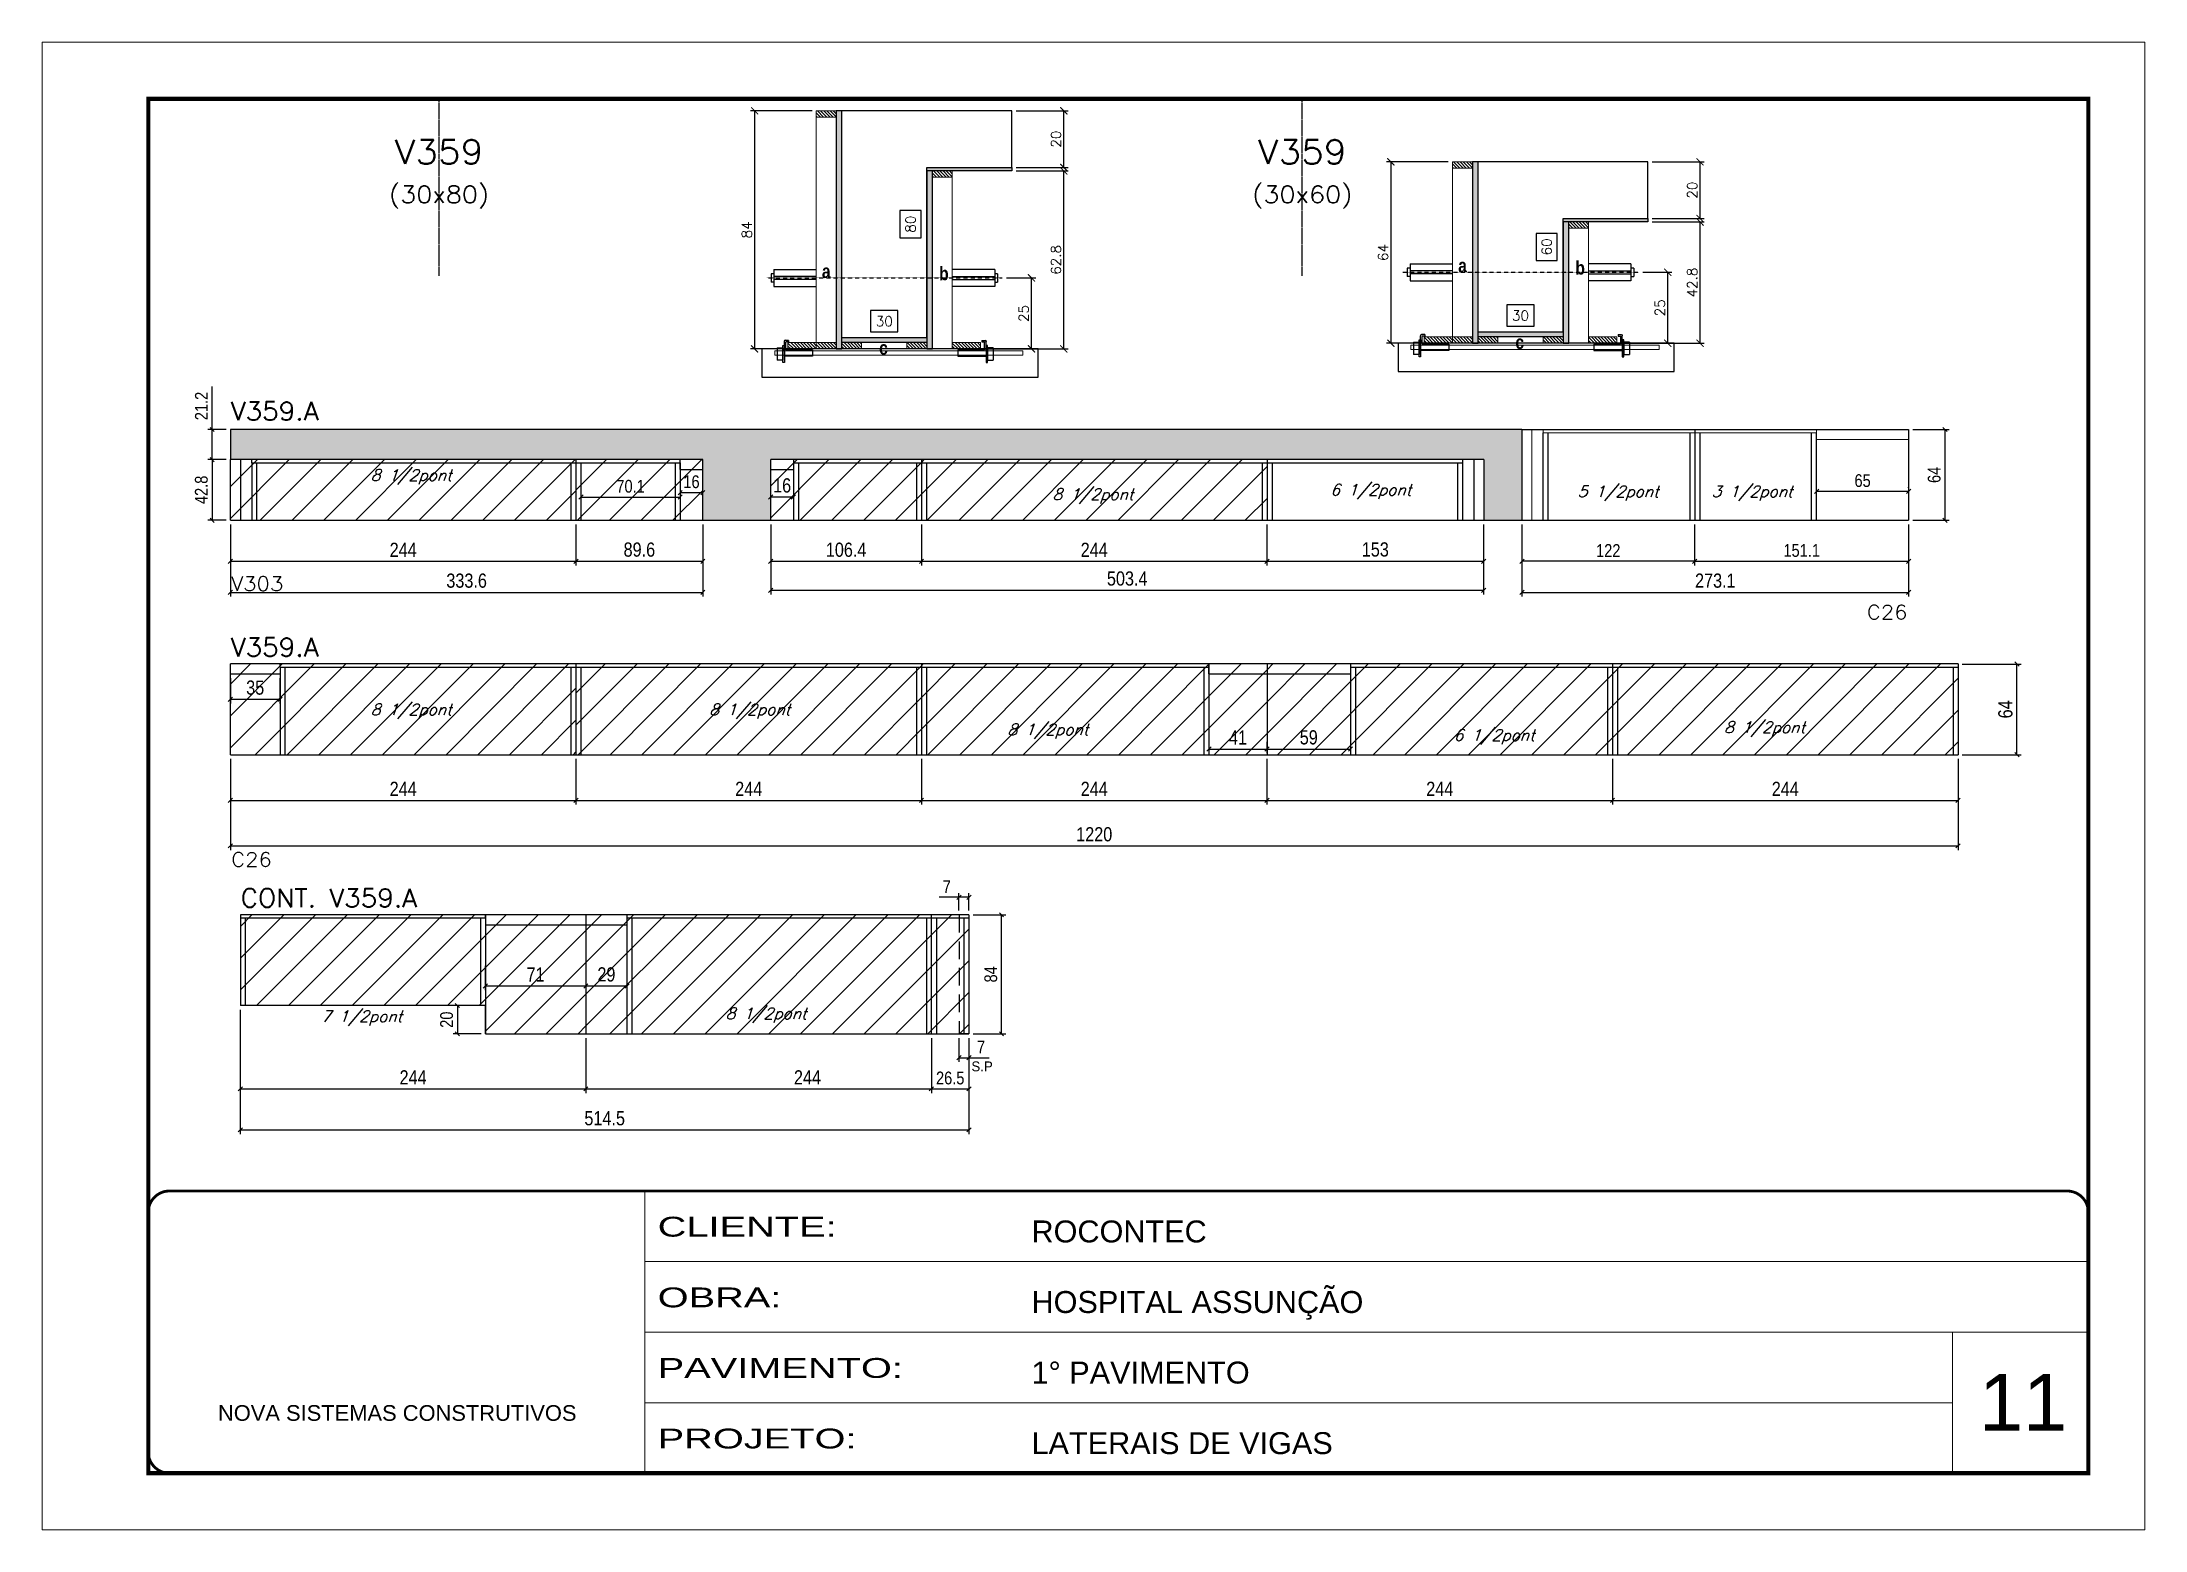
# Model space of a CAD drawing. Extents: x 137137 to 143418, y 10464 to 34486.
# Drawn here: x 140321 to 141806, y 31139 to 32189 of the extents above; entities that cross this region are included whole.
import ezdxf
from ezdxf.enums import TextEntityAlignment as Align

# ---------------------------------------------------------------- set-up
doc = ezdxf.new("R2010")
doc.units = 0
for name, pattern in [('CONTINUO', [0]), ('DASHED', [0.75, 0.5, -0.25]), ('HIDDEN', [0.375, 0.25, -0.125])]:
    doc.linetypes.add(name, pattern=pattern)
for name, color, linetype in [('5', 5, 'Continuous'), ('barrote', 251, 'Continuous'), ('COTA', 241, 'Continuous'), ('Cota Seção (2x)', 4, 'Continuous'), ('detalhes', 4, 'Continuous'), ('Painéis', 200, 'Continuous'), ('presilha', 1, 'Continuous'), ('SARR_2.2x7', 40, 'Continuous'), ('SARR_3.5x7', 81, 'Continuous'), ('TENSOR', 3, 'Continuous'), ('texto', 7, 'Continuous'), ('Texto de Titulo', 7, 'Continuous'), ('Texto Qtd Sarr', 242, 'Continuous')]:
    doc.layers.add(name, color=color, linetype=linetype)
for name, color, linetype, lineweight in [('CARIMBO', 255, 'Continuous', 9), ('CONCRETO', 251, 'Continuous', 25), ('Escoras', 2, 'Continuous', 25), ('Folhas', 255, 'Continuous', 9), ('Hachura', 251, 'Continuous', 9), ('Madeira', 126, 'Continuous', 18), ('Sarr 2.2x7', 40, 'Continuous', 9), ('SARRAFO DE PRESSAO', 251, 'DASHED', 9), ('SCO-___-LAJ', 2, 'Continuous', 0), ('Texto Seção', 7, 'Continuous', 15)]:
    doc.layers.add(name, color=color, linetype=linetype, lineweight=lineweight)
doc.styles.add('ARIAL', font='arial.ttf')
doc.styles.add('COTA TECNICA', font='techl___.ttf', dxfattribs={"height": 10})
doc.styles.add('COTA TECNICA-50', font='techl___.ttf', dxfattribs={"height": 9})
doc.styles.add('REGUA-120', font='ROMANS.shx', dxfattribs={"height": 15})
doc.styles.add('Romans', font='romans.shx')
doc.styles.add('ROMAS860', font='ROMAS860.SHX')
doc.styles.add('TECNICA', font='techb___.ttf', dxfattribs={"height": 10})
doc.styles.add('Tecnologia', font='')
doc.styles.get('Tecnologia').set_extended_font_data('Forgotten Futurist')
doc.dimstyles.new('COTA PAINEL-50', dxfattribs={"dimtxt": 9, "dimasz": 3, "dimexe": 3, "dimexo": 3, "dimgap": 3, "dimtad": 1, "dimdec": 1, "dimzin": 12, "dimdsep": 46, "dimtxsty": 'COTA TECNICA-50', "dimblk1": 'OBLIQUE', "dimblk2": 'OBLIQUE', "dimsah": 1, "dimcen": 0.9, "dimclrd": 4, "dimclre": 4, "dimclrt": 240, "dimadec": 1, "dimazin": 3, "dimtfac": 1, "dimtdec": 1, "dimtmove": 0, "dimatfit": 3, "dimfxl": 1, "dimtolj": 1, "dimtzin": 12, "dimarcsym": 0})
doc.dimstyles.new('Cota Seção (2x)', dxfattribs={"dimtxt": 7, "dimasz": 5, "dimexe": 3, "dimexo": 3, "dimgap": 2, "dimtad": 3, "dimdec": 1, "dimlfac": 0.5, "dimzin": 12, "dimdsep": 46, "dimtxsty": 'Romans', "dimblk": 'ARCHTICK', "dimcen": 0, "dimclrd": 4, "dimclre": 4, "dimclrt": 1, "dimadec": 1, "dimazin": 3, "dimtfac": 1, "dimtdec": 1, "dimtmove": 0, "dimatfit": 3, "dimldrblk": 'OBLIQUE', "dimfxl": 1, "dimtolj": 1, "dimtzin": 12, "dimarcsym": 0})
doc.dimstyles.new('Cota Seção interna', dxfattribs={"dimtxt": 7, "dimasz": 6, "dimexe": 0.18, "dimexo": 2, "dimgap": -4, "dimtad": 3, "dimdec": 1, "dimlfac": 0.5, "dimzin": 12, "dimdsep": 46, "dimtxsty": 'Romans', "dimblk": 'ARCHTICK', "dimcen": 0.09, "dimse1": 1, "dimse2": 1, "dimsd1": 1, "dimsd2": 1, "dimclrd": 180, "dimclre": 5, "dimclrt": 1, "dimadec": 0, "dimazin": 3, "dimtfac": 1, "dimtdec": 1, "dimtofl": 0, "dimtmove": 0, "dimatfit": 3, "dimldrblk": 'ARCHTICK', "dimfxl": 1, "dimtolj": 1, "dimtzin": 0, "dimarcsym": 0})
doc.dimstyles.new('PAINEL', dxfattribs={"dimtxt": 10, "dimasz": 3, "dimexe": 3, "dimexo": 3, "dimgap": 3, "dimtad": 1, "dimdec": 1, "dimzin": 12, "dimdsep": 46, "dimtxsty": 'COTA TECNICA', "dimblk1": 'OBLIQUE', "dimblk2": 'OBLIQUE', "dimsah": 1, "dimcen": 0.9, "dimclrd": 4, "dimclre": 4, "dimclrt": 240, "dimadec": 1, "dimazin": 3, "dimtfac": 1, "dimtdec": 1, "dimtmove": 0, "dimatfit": 3, "dimfxl": 1, "dimtolj": 1, "dimtzin": 12, "dimarcsym": 0})
pattern_1 = [(45, (6544.79, 3660.445), (-11.2253202, 11.2253202), [])]
pattern_2 = [(45, (6544.79, 3677.721), (-11.2253202, 11.2253202), [])]
pattern_3 = [(315, (164222.6671, 23796.4695), (1.12253202, 1.12253202), [])]
pattern_4 = [(45, (0, 60.244), (-11.2253202, 11.2253202), [])]

msp = doc.modelspace()

# ---------------------------------------------------------------- texts
at = {"layer": '5', "style": 'REGUA-120', "width": 1.1}
for s, p in [('V303', (140454.41, 31801.38)), ('C26', (141609.36, 31781.34)), ('C26', (140454.41, 31606.7))]:
    msp.add_text(s, height=10, dxfattribs=at).set_placement(p)
at = {"layer": 'CARIMBO', "style": 'ARIAL'}
msp.add_text('11', height=40, dxfattribs=at).set_placement((141688.65, 31208.77))
at = {"layer": 'detalhes', "style": 'TECNICA'}
for s, p in [('a', (141320.8, 32026.14)), ('b', (141403.56, 32024.52)), ('a', (140871.5, 32022.13)), ('b', (140954.27, 32020.51)), ('c', (140911.92, 31968.05)), ('c', (141361.22, 31972.06))]:
    msp.add_text(s, height=9.6, dxfattribs=at).set_placement(p)
at = {"layer": 'texto', "color": 2, "char_height": 8, "attachment_point": 5, "style": 'Romans'}
for s, insert in [('{\\Q19;\\C256;8 1/2pont}', (140581.46, 31881.7)), ('{\\Q19;\\C256;8 1/2pont}', (141062.9, 31868.19)), ('{\\Q19;\\C256;6 1/2pont}', (141259.1, 31871.38)), ('{\\Q19;\\C256;5 1/2pont}', (141433.78, 31870.19)), ('{\\Q19;\\C256;3 1/2pont}', (141528.35, 31870.19)), ('{\\Q19;\\C256;8 1/2pont}', (140581.46, 31716.28)), ('{\\Q19;\\C256;8 1/2pont}', (140820.53, 31716.28)), ('{\\Q19;\\C256;8 1/2pont}', (141031.08, 31702.18)), ('{\\Q19;\\C256;6 1/2pont}', (141346.26, 31698.26)), ('{\\Q19;\\C256;8 1/2pont}', (141537.17, 31703.72)), ('{\\Q19;\\C256;7 1/2pont}', (140546.51, 31499.77)), ('{\\Q19;\\C256;8 1/2pont}', (140832.1, 31501.79))]:
    msp.add_mtext(s, dxfattribs=dict(at, insert=insert))
at = {"layer": 'texto', "color": 4, "insert": (140984.63, 31465.7), "char_height": 7, "attachment_point": 5, "style": 'ROMAS860'}
msp.add_mtext('S.P', dxfattribs=at)
at = {"layer": 'Texto Seção', "style": 'REGUA-120', "width": 1.05}
for s, p in [('V359.A', (140454, 31921.73)), ('V359.A', (140454, 31755.11)), ('CONT. V359.A', (140461, 31578.1))]:
    msp.add_text(s, height=13, dxfattribs=at).set_placement(p)

# ---------------------------------------------------------------- blocks, each defined once
blk = doc.blocks.new('9999999999')
at = {"color": 30, "linetype": 'CONTINUO'}
for p, q in [((98564.6, 34230.2), (98564.6, 34429.4)), ((98564.6, 34379.6), (99584, 34379.6)), ((98564.6, 34329.8), (99488, 34329.8)), ((99584, 34329.8), (99488, 34329.8)), ((99488, 34329.8), (99488, 34230.2)), ((98564.6, 34280), (99488, 34280))]:
    blk.add_line(p, q, dxfattribs=at)
at = {"color": 30, "linetype": 'CONTINUO', "const_width": 2}
blk.add_lwpolyline([(99584, 34230.2), (99584, 34414.4, 0.414214), (99569, 34429.4), (98229, 34429.4, 0.414214), (98214, 34414.4), (98214, 34245.2, 0.414214), (98229, 34230.2), (99584, 34230.2)], format="xyb", dxfattribs=at)
at = {"layer": 'Folhas'}
blk.add_lwpolyline([(98139, 34190.2), (99624, 34190.2), (99624, 35240.2), (98139, 35240.2)], close=True, dxfattribs=at)
at = {"layer": 'Folhas', "color": 30, "const_width": 3}
blk.add_lwpolyline([(98214, 34230.2), (99584, 34230.2), (99584, 35200.2), (98214, 35200.2)], close=True, dxfattribs=at)
at = {"color": 7, "linetype": 'Continuous', "ltscale": 5, "style": 'ARIAL'}
for s, height, p in [('ROCONTEC', 15.48, (98837.7, 34393.1)), ('HOSPITAL ASSUNÇÃO', 15.483, (98837.7, 34343.3)), ('1° PAVIMENTO', 15.483, (98837.7, 34293.5)), ('NOVA SISTEMAS CONSTRUTIVOS', 11.059, (98263.2, 34267.2)), ('LATERAIS DE VIGAS', 15.483, (98837.7, 34243.7))]:
    blk.add_text(s, height=height, dxfattribs=at).set_placement(p)
at = {"layer": 'Folhas', "color": 7, "style": 'Tecnologia', "width": 1.5}
for s, p in [('CLIENTE:', (98573.7, 34397.2)), ('OBRA:', (98573.7, 34347.3)), ('PAVIMENTO:', (98573.7, 34297.5)), ('PROJETO:', (98573.7, 34247.7))]:
    blk.add_text(s, height=14, dxfattribs=at).set_placement(p)
blk = doc.blocks.new('titulo1')
at = {"layer": 'Defpoints', "color": 252, "linetype": 'HIDDEN', "ltscale": 2}
blk.add_line((0, 0), (0, 125), dxfattribs=at)
at = {"layer": 'Defpoints', "style": 'Romans', "oblique": 15}
blk.add_attdef('FOLHA', text='', height=10, dxfattribs=at).set_placement((0, 15.6), align=Align.MIDDLE_CENTER)
at = {"layer": 'Texto Qtd Sarr', "color": 3, "style": 'Romans', "oblique": 15}
for tag, height, p in [('TITULO', 17, (0, 71.4)), ('SEÇÃO', 12, (0, 41.5))]:
    blk.add_attdef(tag, text='', height=height, dxfattribs=at).set_placement(p, align=Align.MIDDLE_CENTER)
blk = doc.blocks.new('_ArchTick')
at = {"color": 0, "linetype": 'ByBlock', "const_width": 0.15}
blk.add_lwpolyline([(-0.5, -0.5), (0.5, 0.5)], dxfattribs=at)
blk = doc.blocks.new('*D245')
at = {"layer": 'COTA', "color": 4, "lineweight": -2, "transparency": 16777216}
for p, q in [((141008.6, 32097.7), (141045.3, 32097.7)), ((141042.3, 31972.1), (141042.3, 32097.7)), ((140991, 31972.1), (141045.3, 31972.1))]:
    blk.add_line(p, q, dxfattribs=at)
at = {"layer": 'Defpoints', "color": 0, "transparency": 16777216}
for p in [(141005.6, 32097.7), (141042.3, 32097.7), (140988, 31972.1)]:
    blk.add_point(p, dxfattribs=at)
at = {"layer": 'COTA', "color": 4, "lineweight": -2, "transparency": 16777216, "xscale": 5, "yscale": 5, "zscale": 5}
for p, rotation in [((141042.3, 32097.7), 90), ((141042.3, 31972.1), 270)]:
    blk.add_blockref('_ArchTick', p, dxfattribs=dict(at, rotation=rotation))
at = {"layer": 'COTA', "color": 1, "transparency": 16777216, "insert": (141036.8, 32034.9), "char_height": 7, "attachment_point": 5, "rotation": 90, "style": 'Romans'}
blk.add_mtext('\\A1;62.8', dxfattribs=at)
blk = doc.blocks.new('_Oblique')
at = {"color": 0, "linetype": 'ByBlock', "lineweight": -2}
blk.add_line((-0.5, -0.5), (0.5, 0.5), dxfattribs=at)
blk = doc.blocks.new('*D246')
at = {"layer": 'COTA', "color": 4, "lineweight": -2, "transparency": 16777216}
for p, q in [((141008.6, 32140.1), (141045.3, 32140.1)), ((141042.3, 32100.1), (141042.3, 32140.1)), ((141008.6, 32100.1), (141045.3, 32100.1))]:
    blk.add_line(p, q, dxfattribs=at)
at = {"layer": 'Defpoints', "color": 0, "transparency": 16777216}
for p in [(141005.6, 32140.1), (141042.3, 32140.1), (141005.6, 32100.1)]:
    blk.add_point(p, dxfattribs=at)
at = {"layer": 'COTA', "color": 4, "lineweight": -2, "transparency": 16777216, "xscale": 5, "yscale": 5, "zscale": 5}
for p, rotation in [((141042.3, 32140.1), 90), ((141042.3, 32100.1), 270)]:
    blk.add_blockref('_ArchTick', p, dxfattribs=dict(at, rotation=rotation))
at = {"layer": 'COTA', "color": 1, "transparency": 16777216, "insert": (141036.8, 32120.1), "char_height": 7, "attachment_point": 5, "rotation": 90, "style": 'Romans'}
blk.add_mtext('\\A1;20', dxfattribs=at)
blk = doc.blocks.new('*D247')
at = {"layer": 'Cota Seção (2x)', "color": 180, "lineweight": -2, "transparency": 16777216}
for p, q in [((140941.6, 32069.8), (140926.6, 32069.8)), ((140926.6, 32069.8), (140926.6, 32050.4)), ((140941.6, 32050.4), (140941.6, 32069.8)), ((140926.6, 32050.4), (140941.6, 32050.4))]:
    blk.add_line(p, q, dxfattribs=at)
at = {"layer": 'Defpoints', "color": 0, "transparency": 16777216}
for p in [(140945.6, 32140.1), (140945.6, 32140.1), (140945.6, 31980.1)]:
    blk.add_point(p, dxfattribs=at)
at = {"layer": 'Cota Seção (2x)', "color": 1, "transparency": 16777216, "insert": (140934.1, 32060.1), "char_height": 7, "attachment_point": 5, "rotation": 90, "style": 'Romans'}
blk.add_mtext('\\A1;80', dxfattribs=at)
blk = doc.blocks.new('PRESILHA METÁLICA 1')
at = {"layer": 'presilha'}
for p, q in [((0, 13), (6, 13)), ((0, 13), (0, 0)), ((6, 0), (0, 0)), ((6, 15.5), (7.5, 15.5)), ((6, -2.5), (6, 15.5)), ((6, 13), (6, 0)), ((7.5, 10.6), (7.5, 19.9)), ((7.5, 15.5), (7.5, -2.5)), ((37.5, 4.1), (7.5, 4.1)), ((12, 21), (8.6, 21)), ((9, 11.6), (9, 18.9)), ((12, 19.5), (9.6, 19.5)), ((37.5, 11), (9.6, 11)), ((12, 21), (12, 19.5)), ((37.5, 11), (37.5, 4.1)), ((7.5, -2.5), (6, -2.5))]:
    blk.add_line(p, q, dxfattribs=at)
for centre, radius, start, end in [((8.6, 19.9), 1.14, 90, 180), ((9.6, 18.9), 0.57, 90, 180), ((9.6, 11.6), 0.57, 180, 270)]:
    blk.add_arc(centre, radius, start, end, dxfattribs=at)
blk = doc.blocks.new('*D255')
at = {"layer": 'Cota Seção (2x)', "color": 180, "lineweight": -2, "transparency": 16777216}
for p, q in [((140925.2, 31999.1), (140905.9, 31999.1)), ((140905.9, 31999.1), (140905.9, 31984.1)), ((140925.2, 31984.1), (140925.2, 31999.1)), ((140905.9, 31984.1), (140925.2, 31984.1))]:
    blk.add_line(p, q, dxfattribs=at)
at = {"layer": 'Defpoints', "color": 0, "transparency": 16777216}
for p in [(140885.6, 31980.1), (140945.6, 31980.1), (140945.6, 31972.1)]:
    blk.add_point(p, dxfattribs=at)
at = {"layer": 'Cota Seção (2x)', "color": 1, "transparency": 16777216, "insert": (140915.6, 31991.6), "char_height": 7, "attachment_point": 5, "style": 'Romans'}
blk.add_mtext('\\A1;30', dxfattribs=at)
blk = doc.blocks.new('*D256')
at = {"layer": 'COTA', "color": 4, "linetype": 'ByBlock', "lineweight": -2, "transparency": 16777216}
for p, q in [((141144.8, 31693.6), (141144.8, 31686.7)), ((141185.8, 31694.7), (141185.8, 31686.7)), ((141144.8, 31689.7), (141185.8, 31689.7))]:
    blk.add_line(p, q, dxfattribs=at)
at = {"layer": 'Defpoints', "color": 0, "linetype": 'ByBlock', "transparency": 16777216}
for p in [(141144.8, 31696.6), (141185.8, 31697.7), (141185.8, 31689.7)]:
    blk.add_point(p, dxfattribs=at)
at = {"layer": 'COTA', "color": 4, "linetype": 'ByBlock', "lineweight": -2, "transparency": 16777216, "xscale": 3, "yscale": 3, "zscale": 3, "rotation": 180}
blk.add_blockref('_Oblique', (141144.8, 31689.7), dxfattribs=at)
at = {"layer": 'COTA', "color": 4, "linetype": 'ByBlock', "lineweight": -2, "transparency": 16777216, "xscale": 3, "yscale": 3, "zscale": 3}
blk.add_blockref('_Oblique', (141185.8, 31689.7), dxfattribs=at)
at = {"layer": 'COTA', "color": 240, "linetype": 'ByBlock', "transparency": 16777216, "insert": (141165.3, 31697.8), "char_height": 10, "attachment_point": 5, "style": 'COTA TECNICA'}
blk.add_mtext('\\A1;41', dxfattribs=at)
blk = doc.blocks.new('*D257')
at = {"layer": 'COTA', "color": 4, "linetype": 'ByBlock', "lineweight": -2, "transparency": 16777216}
for p, q in [((141185.8, 31694.7), (141185.8, 31686.7)), ((141244.8, 31694.7), (141244.8, 31686.7)), ((141185.8, 31689.7), (141244.8, 31689.7))]:
    blk.add_line(p, q, dxfattribs=at)
at = {"layer": 'Defpoints', "color": 0, "linetype": 'ByBlock', "transparency": 16777216}
for p in [(141185.8, 31697.7), (141244.8, 31697.7), (141244.8, 31689.7)]:
    blk.add_point(p, dxfattribs=at)
at = {"layer": 'COTA', "color": 4, "linetype": 'ByBlock', "lineweight": -2, "transparency": 16777216, "xscale": 3, "yscale": 3, "zscale": 3, "rotation": 180}
blk.add_blockref('_Oblique', (141185.8, 31689.7), dxfattribs=at)
at = {"layer": 'COTA', "color": 4, "linetype": 'ByBlock', "lineweight": -2, "transparency": 16777216, "xscale": 3, "yscale": 3, "zscale": 3}
blk.add_blockref('_Oblique', (141244.8, 31689.7), dxfattribs=at)
at = {"layer": 'COTA', "color": 240, "linetype": 'ByBlock', "transparency": 16777216, "insert": (141215.3, 31697.9), "char_height": 10, "attachment_point": 5, "style": 'COTA TECNICA'}
blk.add_mtext('\\A1;59', dxfattribs=at)
blk = doc.blocks.new('*D368')
at = {"layer": 'COTA', "color": 4, "linetype": 'ByBlock', "lineweight": -2, "transparency": 16777216}
for p, q in [((140453.8, 31682.7), (140453.8, 31650.5)), ((140697.8, 31682.7), (140697.8, 31650.5)), ((140453.8, 31653.5), (140697.8, 31653.5))]:
    blk.add_line(p, q, dxfattribs=at)
at = {"layer": 'Defpoints', "color": 0, "linetype": 'ByBlock', "transparency": 16777216}
for p in [(140453.8, 31685.7), (140697.8, 31685.7), (140697.8, 31653.5)]:
    blk.add_point(p, dxfattribs=at)
at = {"layer": 'COTA', "color": 4, "linetype": 'ByBlock', "lineweight": -2, "transparency": 16777216, "xscale": 3, "yscale": 3, "zscale": 3, "rotation": 180}
blk.add_blockref('_Oblique', (140453.8, 31653.5), dxfattribs=at)
at = {"layer": 'COTA', "color": 4, "linetype": 'ByBlock', "lineweight": -2, "transparency": 16777216, "xscale": 3, "yscale": 3, "zscale": 3}
blk.add_blockref('_Oblique', (140697.8, 31653.5), dxfattribs=at)
at = {"layer": 'COTA', "color": 240, "linetype": 'ByBlock', "transparency": 16777216, "insert": (140575.8, 31661.6), "char_height": 10, "attachment_point": 5, "style": 'COTA TECNICA'}
blk.add_mtext('\\A1;244', dxfattribs=at)
blk = doc.blocks.new('*D369')
at = {"layer": 'COTA', "color": 4, "linetype": 'ByBlock', "lineweight": -2, "transparency": 16777216}
for p, q in [((140697.8, 31682.7), (140697.8, 31650.5)), ((140941.8, 31682.7), (140941.8, 31650.5)), ((140697.8, 31653.5), (140941.8, 31653.5))]:
    blk.add_line(p, q, dxfattribs=at)
at = {"layer": 'Defpoints', "color": 0, "linetype": 'ByBlock', "transparency": 16777216}
for p in [(140697.8, 31685.7), (140941.8, 31685.7), (140941.8, 31653.5)]:
    blk.add_point(p, dxfattribs=at)
at = {"layer": 'COTA', "color": 4, "linetype": 'ByBlock', "lineweight": -2, "transparency": 16777216, "xscale": 3, "yscale": 3, "zscale": 3, "rotation": 180}
blk.add_blockref('_Oblique', (140697.8, 31653.5), dxfattribs=at)
at = {"layer": 'COTA', "color": 4, "linetype": 'ByBlock', "lineweight": -2, "transparency": 16777216, "xscale": 3, "yscale": 3, "zscale": 3}
blk.add_blockref('_Oblique', (140941.8, 31653.5), dxfattribs=at)
at = {"layer": 'COTA', "color": 240, "linetype": 'ByBlock', "transparency": 16777216, "insert": (140819.8, 31661.6), "char_height": 10, "attachment_point": 5, "style": 'COTA TECNICA'}
blk.add_mtext('\\A1;244', dxfattribs=at)
blk = doc.blocks.new('*D370')
at = {"layer": 'COTA', "color": 4, "linetype": 'ByBlock', "lineweight": -2, "transparency": 16777216}
for p, q in [((140941.8, 31682.7), (140941.8, 31650.5)), ((141185.8, 31682.7), (141185.8, 31650.5)), ((140941.8, 31653.5), (141185.8, 31653.5))]:
    blk.add_line(p, q, dxfattribs=at)
at = {"layer": 'Defpoints', "color": 0, "linetype": 'ByBlock', "transparency": 16777216}
for p in [(140941.8, 31685.7), (141185.8, 31685.7), (141185.8, 31653.5)]:
    blk.add_point(p, dxfattribs=at)
at = {"layer": 'COTA', "color": 4, "linetype": 'ByBlock', "lineweight": -2, "transparency": 16777216, "xscale": 3, "yscale": 3, "zscale": 3, "rotation": 180}
blk.add_blockref('_Oblique', (140941.8, 31653.5), dxfattribs=at)
at = {"layer": 'COTA', "color": 4, "linetype": 'ByBlock', "lineweight": -2, "transparency": 16777216, "xscale": 3, "yscale": 3, "zscale": 3}
blk.add_blockref('_Oblique', (141185.8, 31653.5), dxfattribs=at)
at = {"layer": 'COTA', "color": 240, "linetype": 'ByBlock', "transparency": 16777216, "insert": (141063.8, 31661.6), "char_height": 10, "attachment_point": 5, "style": 'COTA TECNICA'}
blk.add_mtext('\\A1;244', dxfattribs=at)
blk = doc.blocks.new('*D371')
at = {"layer": 'COTA', "color": 4, "linetype": 'ByBlock', "lineweight": -2, "transparency": 16777216}
for p, q in [((141185.8, 31682.7), (141185.8, 31650.5)), ((141429.8, 31682.7), (141429.8, 31650.5)), ((141185.8, 31653.5), (141429.8, 31653.5))]:
    blk.add_line(p, q, dxfattribs=at)
at = {"layer": 'Defpoints', "color": 0, "linetype": 'ByBlock', "transparency": 16777216}
for p in [(141185.8, 31685.7), (141429.8, 31685.7), (141429.8, 31653.5)]:
    blk.add_point(p, dxfattribs=at)
at = {"layer": 'COTA', "color": 4, "linetype": 'ByBlock', "lineweight": -2, "transparency": 16777216, "xscale": 3, "yscale": 3, "zscale": 3, "rotation": 180}
blk.add_blockref('_Oblique', (141185.8, 31653.5), dxfattribs=at)
at = {"layer": 'COTA', "color": 4, "linetype": 'ByBlock', "lineweight": -2, "transparency": 16777216, "xscale": 3, "yscale": 3, "zscale": 3}
blk.add_blockref('_Oblique', (141429.8, 31653.5), dxfattribs=at)
at = {"layer": 'COTA', "color": 240, "linetype": 'ByBlock', "transparency": 16777216, "insert": (141307.8, 31661.6), "char_height": 10, "attachment_point": 5, "style": 'COTA TECNICA'}
blk.add_mtext('\\A1;244', dxfattribs=at)
blk = doc.blocks.new('*D372')
at = {"layer": 'COTA', "color": 4, "linetype": 'ByBlock', "lineweight": -2, "transparency": 16777216}
for p, q in [((141429.8, 31682.7), (141429.8, 31650.5)), ((141673.8, 31682.7), (141673.8, 31650.5)), ((141429.8, 31653.5), (141673.8, 31653.5))]:
    blk.add_line(p, q, dxfattribs=at)
at = {"layer": 'Defpoints', "color": 0, "linetype": 'ByBlock', "transparency": 16777216}
for p in [(141429.8, 31685.7), (141673.8, 31685.7), (141673.8, 31653.5)]:
    blk.add_point(p, dxfattribs=at)
at = {"layer": 'COTA', "color": 4, "linetype": 'ByBlock', "lineweight": -2, "transparency": 16777216, "xscale": 3, "yscale": 3, "zscale": 3, "rotation": 180}
blk.add_blockref('_Oblique', (141429.8, 31653.5), dxfattribs=at)
at = {"layer": 'COTA', "color": 4, "linetype": 'ByBlock', "lineweight": -2, "transparency": 16777216, "xscale": 3, "yscale": 3, "zscale": 3}
blk.add_blockref('_Oblique', (141673.8, 31653.5), dxfattribs=at)
at = {"layer": 'COTA', "color": 240, "linetype": 'ByBlock', "transparency": 16777216, "insert": (141551.8, 31661.6), "char_height": 10, "attachment_point": 5, "style": 'COTA TECNICA'}
blk.add_mtext('\\A1;244', dxfattribs=at)
blk = doc.blocks.new('*D258')
at = {"layer": 'COTA', "color": 4, "linetype": 'ByBlock', "lineweight": -2, "transparency": 16777216}
for p, q in [((140704.8, 31485.7), (140704.8, 31446.9)), ((140948.8, 31485.7), (140948.8, 31446.9)), ((140704.8, 31449.9), (140948.8, 31449.9))]:
    blk.add_line(p, q, dxfattribs=at)
at = {"layer": 'Defpoints', "color": 0, "linetype": 'ByBlock', "transparency": 16777216}
for p in [(140704.8, 31488.7), (140948.8, 31488.7), (140948.8, 31449.9)]:
    blk.add_point(p, dxfattribs=at)
at = {"layer": 'COTA', "color": 4, "linetype": 'ByBlock', "lineweight": -2, "transparency": 16777216, "xscale": 3, "yscale": 3, "zscale": 3, "rotation": 180}
blk.add_blockref('_Oblique', (140704.8, 31449.9), dxfattribs=at)
at = {"layer": 'COTA', "color": 4, "linetype": 'ByBlock', "lineweight": -2, "transparency": 16777216, "xscale": 3, "yscale": 3, "zscale": 3}
blk.add_blockref('_Oblique', (140948.8, 31449.9), dxfattribs=at)
at = {"layer": 'COTA', "color": 240, "linetype": 'ByBlock', "transparency": 16777216, "insert": (140861.3, 31458), "char_height": 10, "attachment_point": 5, "style": 'COTA TECNICA'}
blk.add_mtext('\\A1;244', dxfattribs=at)
blk = doc.blocks.new('*D373')
at = {"layer": 'COTA', "color": 4, "linetype": 'ByBlock', "lineweight": -2, "transparency": 16777216}
for p, q in [((140460.8, 31505.7), (140460.8, 31446.9)), ((140704.8, 31485.7), (140704.8, 31446.9)), ((140460.8, 31449.9), (140704.8, 31449.9))]:
    blk.add_line(p, q, dxfattribs=at)
at = {"layer": 'Defpoints', "color": 0, "linetype": 'ByBlock', "transparency": 16777216}
for p in [(140460.8, 31508.7), (140704.8, 31488.7), (140704.8, 31449.9)]:
    blk.add_point(p, dxfattribs=at)
at = {"layer": 'COTA', "color": 4, "linetype": 'ByBlock', "lineweight": -2, "transparency": 16777216, "xscale": 3, "yscale": 3, "zscale": 3, "rotation": 180}
blk.add_blockref('_Oblique', (140460.8, 31449.9), dxfattribs=at)
at = {"layer": 'COTA', "color": 4, "linetype": 'ByBlock', "lineweight": -2, "transparency": 16777216, "xscale": 3, "yscale": 3, "zscale": 3}
blk.add_blockref('_Oblique', (140704.8, 31449.9), dxfattribs=at)
at = {"layer": 'COTA', "color": 240, "linetype": 'ByBlock', "transparency": 16777216, "insert": (140582.8, 31458), "char_height": 10, "attachment_point": 5, "style": 'COTA TECNICA'}
blk.add_mtext('\\A1;244', dxfattribs=at)
blk = doc.blocks.new('*D374')
at = {"layer": 'COTA', "color": 4, "linetype": 'ByBlock', "lineweight": -2, "transparency": 16777216}
for p, q in [((141676.8, 31749.7), (141718.4, 31749.7)), ((141715.4, 31685.7), (141715.4, 31749.7)), ((141676.8, 31685.7), (141718.4, 31685.7))]:
    blk.add_line(p, q, dxfattribs=at)
at = {"layer": 'Defpoints', "color": 0, "linetype": 'ByBlock', "transparency": 16777216}
for p in [(141673.8, 31749.7), (141715.4, 31749.7), (141673.8, 31685.7)]:
    blk.add_point(p, dxfattribs=at)
at = {"layer": 'COTA', "color": 4, "linetype": 'ByBlock', "lineweight": -2, "transparency": 16777216, "xscale": 3, "yscale": 3, "zscale": 3}
for p, rotation in [((141715.4, 31749.7), 90), ((141715.4, 31685.7), 270)]:
    blk.add_blockref('_Oblique', p, dxfattribs=dict(at, rotation=rotation))
at = {"layer": 'COTA', "color": 240, "linetype": 'ByBlock', "transparency": 16777216, "insert": (141707.3, 31717.7), "char_height": 10, "attachment_point": 5, "rotation": 90, "style": 'COTA TECNICA'}
blk.add_mtext('\\A1;64', dxfattribs=at)
blk = doc.blocks.new('*D375')
at = {"layer": 'COTA', "color": 4, "lineweight": -2, "transparency": 16777216}
for p, q in [((140864.6, 32140.1), (140821, 32140.1)), ((140824, 32140.1), (140824, 31972.1)), ((140864.6, 31972.1), (140821, 31972.1))]:
    blk.add_line(p, q, dxfattribs=at)
at = {"layer": 'Defpoints', "color": 0, "transparency": 16777216}
for p in [(140867.6, 32140.1), (140824, 31972.1), (140867.6, 31972.1)]:
    blk.add_point(p, dxfattribs=at)
at = {"layer": 'COTA', "color": 4, "lineweight": -2, "transparency": 16777216, "xscale": 5, "yscale": 5, "zscale": 5}
for p, rotation in [((140824, 32140.1), 90), ((140824, 31972.1), 270)]:
    blk.add_blockref('_ArchTick', p, dxfattribs=dict(at, rotation=rotation))
at = {"layer": 'COTA', "color": 1, "transparency": 16777216, "insert": (140818.5, 32056.1), "char_height": 7, "attachment_point": 5, "rotation": 90, "style": 'Romans'}
blk.add_mtext('\\A1;84', dxfattribs=at)
blk = doc.blocks.new('*D376')
at = {"layer": 'COTA', "color": 4, "linetype": 'ByBlock', "lineweight": -2, "transparency": 16777216}
for p, q in [((140633.8, 31536.6), (140633.8, 31519.5)), ((140704.8, 31527.7), (140704.8, 31519.5)), ((140633.8, 31522.5), (140704.8, 31522.5))]:
    blk.add_line(p, q, dxfattribs=at)
at = {"layer": 'Defpoints', "color": 0, "linetype": 'ByBlock', "transparency": 16777216}
for p in [(140633.8, 31539.6), (140704.8, 31530.7), (140704.8, 31522.5)]:
    blk.add_point(p, dxfattribs=at)
at = {"layer": 'COTA', "color": 4, "linetype": 'ByBlock', "lineweight": -2, "transparency": 16777216, "xscale": 3, "yscale": 3, "zscale": 3, "rotation": 180}
blk.add_blockref('_Oblique', (140633.8, 31522.5), dxfattribs=at)
at = {"layer": 'COTA', "color": 4, "linetype": 'ByBlock', "lineweight": -2, "transparency": 16777216, "xscale": 3, "yscale": 3, "zscale": 3}
blk.add_blockref('_Oblique', (140704.8, 31522.5), dxfattribs=at)
at = {"layer": 'COTA', "color": 240, "linetype": 'ByBlock', "transparency": 16777216, "insert": (140669.3, 31530.6), "char_height": 10, "attachment_point": 5, "style": 'COTA TECNICA'}
blk.add_mtext('\\A1;71', dxfattribs=at)
blk = doc.blocks.new('*D377')
at = {"layer": 'COTA', "color": 4, "linetype": 'ByBlock', "lineweight": -2, "transparency": 16777216}
for p, q in [((140704.8, 31527.7), (140704.8, 31519.5)), ((140733.8, 31527.7), (140733.8, 31519.5)), ((140704.8, 31522.5), (140733.8, 31522.5))]:
    blk.add_line(p, q, dxfattribs=at)
at = {"layer": 'Defpoints', "color": 0, "linetype": 'ByBlock', "transparency": 16777216}
for p in [(140704.8, 31530.7), (140733.8, 31530.7), (140733.8, 31522.5)]:
    blk.add_point(p, dxfattribs=at)
at = {"layer": 'COTA', "color": 4, "linetype": 'ByBlock', "lineweight": -2, "transparency": 16777216, "xscale": 3, "yscale": 3, "zscale": 3, "rotation": 180}
blk.add_blockref('_Oblique', (140704.8, 31522.5), dxfattribs=at)
at = {"layer": 'COTA', "color": 4, "linetype": 'ByBlock', "lineweight": -2, "transparency": 16777216, "xscale": 3, "yscale": 3, "zscale": 3}
blk.add_blockref('_Oblique', (140733.8, 31522.5), dxfattribs=at)
at = {"layer": 'COTA', "color": 240, "linetype": 'ByBlock', "transparency": 16777216, "insert": (140719.3, 31530.6), "char_height": 10, "attachment_point": 5, "style": 'COTA TECNICA'}
blk.add_mtext('\\A1;29', dxfattribs=at)
blk = doc.blocks.new('*D378')
at = {"layer": 'COTA', "color": 4, "lineweight": -2, "transparency": 16777216}
for p, q in [((141001.9, 32022.2), (141022.5, 32022.2)), ((141019.5, 31972.1), (141019.5, 32022.2)), ((140986.6, 31972.1), (141022.5, 31972.1))]:
    blk.add_line(p, q, dxfattribs=at)
at = {"layer": 'Defpoints', "color": 0, "transparency": 16777216}
for p in [(140998.9, 32022.2), (141019.5, 32022.2), (140983.6, 31972.1)]:
    blk.add_point(p, dxfattribs=at)
at = {"layer": 'COTA', "color": 4, "lineweight": -2, "transparency": 16777216, "xscale": 5, "yscale": 5, "zscale": 5}
for p, rotation in [((141019.5, 32022.2), 90), ((141019.5, 31972.1), 270)]:
    blk.add_blockref('_ArchTick', p, dxfattribs=dict(at, rotation=rotation))
at = {"layer": 'COTA', "color": 1, "transparency": 16777216, "insert": (141014, 31997.1), "char_height": 7, "attachment_point": 5, "rotation": 90, "style": 'Romans'}
blk.add_mtext('\\A1;25', dxfattribs=at)
blk = doc.blocks.new('*D259')
at = {"layer": 'COTA', "color": 4, "lineweight": -2, "transparency": 16777216}
for p, q in [((141457.8, 32061.7), (141494.6, 32061.7)), ((141491.6, 31976.1), (141491.6, 32061.7)), ((141440.2, 31976.1), (141494.6, 31976.1))]:
    blk.add_line(p, q, dxfattribs=at)
at = {"layer": 'Defpoints', "color": 0, "transparency": 16777216}
for p in [(141454.8, 32061.7), (141491.6, 32061.7), (141437.2, 31976.1)]:
    blk.add_point(p, dxfattribs=at)
at = {"layer": 'COTA', "color": 4, "lineweight": -2, "transparency": 16777216, "xscale": 5, "yscale": 5, "zscale": 5}
for p, rotation in [((141491.6, 32061.7), 90), ((141491.6, 31976.1), 270)]:
    blk.add_blockref('_ArchTick', p, dxfattribs=dict(at, rotation=rotation))
at = {"layer": 'COTA', "color": 1, "transparency": 16777216, "insert": (141486.1, 32018.9), "char_height": 7, "attachment_point": 5, "rotation": 90, "style": 'Romans'}
blk.add_mtext('\\A1;42.8', dxfattribs=at)
blk = doc.blocks.new('*D260')
at = {"layer": 'COTA', "color": 4, "lineweight": -2, "transparency": 16777216}
for p, q in [((141457.8, 32104.1), (141494.6, 32104.1)), ((141491.6, 32064.1), (141491.6, 32104.1)), ((141457.8, 32064.1), (141494.6, 32064.1))]:
    blk.add_line(p, q, dxfattribs=at)
at = {"layer": 'Defpoints', "color": 0, "transparency": 16777216}
for p in [(141454.8, 32104.1), (141491.6, 32104.1), (141454.8, 32064.1)]:
    blk.add_point(p, dxfattribs=at)
at = {"layer": 'COTA', "color": 4, "lineweight": -2, "transparency": 16777216, "xscale": 5, "yscale": 5, "zscale": 5}
for p, rotation in [((141491.6, 32104.1), 90), ((141491.6, 32064.1), 270)]:
    blk.add_blockref('_ArchTick', p, dxfattribs=dict(at, rotation=rotation))
at = {"layer": 'COTA', "color": 1, "transparency": 16777216, "insert": (141486.1, 32084.1), "char_height": 7, "attachment_point": 5, "rotation": 90, "style": 'Romans'}
blk.add_mtext('\\A1;20', dxfattribs=at)
blk = doc.blocks.new('*D261')
at = {"layer": 'Cota Seção (2x)', "color": 180, "lineweight": -2, "transparency": 16777216}
for p, q in [((141390.8, 32053.6), (141375.8, 32053.6)), ((141375.8, 32053.6), (141375.8, 32034.6)), ((141390.8, 32034.6), (141390.8, 32053.6)), ((141375.8, 32034.6), (141390.8, 32034.6))]:
    blk.add_line(p, q, dxfattribs=at)
at = {"layer": 'Defpoints', "color": 0, "transparency": 16777216}
for p in [(141394.8, 32104.1), (141394.8, 32104.1), (141394.8, 31984.1)]:
    blk.add_point(p, dxfattribs=at)
at = {"layer": 'Cota Seção (2x)', "color": 1, "transparency": 16777216, "insert": (141383.3, 32044.1), "char_height": 7, "attachment_point": 5, "rotation": 90, "style": 'Romans'}
blk.add_mtext('\\A1;60', dxfattribs=at)
blk = doc.blocks.new('*D248')
at = {"layer": 'Cota Seção (2x)', "color": 180, "lineweight": -2, "transparency": 16777216}
for p, q in [((141374.5, 32003.1), (141355.2, 32003.1)), ((141355.2, 32003.1), (141355.2, 31988.1)), ((141374.5, 31988.1), (141374.5, 32003.1)), ((141355.2, 31988.1), (141374.5, 31988.1))]:
    blk.add_line(p, q, dxfattribs=at)
at = {"layer": 'Defpoints', "color": 0, "transparency": 16777216}
for p in [(141334.8, 31984.1), (141394.8, 31984.1), (141394.8, 31976.1)]:
    blk.add_point(p, dxfattribs=at)
at = {"layer": 'Cota Seção (2x)', "color": 1, "transparency": 16777216, "insert": (141364.8, 31995.6), "char_height": 7, "attachment_point": 5, "style": 'Romans'}
blk.add_mtext('\\A1;30', dxfattribs=at)
blk = doc.blocks.new('*D334')
at = {"layer": 'COTA', "color": 4, "lineweight": -2, "transparency": 16777216}
for p, q in [((141313.8, 32104.1), (141270.3, 32104.1)), ((141273.3, 32104.1), (141273.3, 31976.1)), ((141313.8, 31976.1), (141270.3, 31976.1))]:
    blk.add_line(p, q, dxfattribs=at)
at = {"layer": 'Defpoints', "color": 0, "transparency": 16777216}
for p in [(141316.8, 32104.1), (141273.3, 31976.1), (141316.8, 31976.1)]:
    blk.add_point(p, dxfattribs=at)
at = {"layer": 'COTA', "color": 4, "lineweight": -2, "transparency": 16777216, "xscale": 5, "yscale": 5, "zscale": 5}
for p, rotation in [((141273.3, 32104.1), 90), ((141273.3, 31976.1), 270)]:
    blk.add_blockref('_ArchTick', p, dxfattribs=dict(at, rotation=rotation))
at = {"layer": 'COTA', "color": 1, "transparency": 16777216, "insert": (141267.8, 32040.1), "char_height": 7, "attachment_point": 5, "rotation": 90, "style": 'Romans'}
blk.add_mtext('\\A1;64', dxfattribs=at)
blk = doc.blocks.new('*D335')
at = {"layer": 'COTA', "color": 4, "lineweight": -2, "transparency": 16777216}
for p, q in [((141451.1, 32026.2), (141471.8, 32026.2)), ((141468.8, 31976.1), (141468.8, 32026.2)), ((141435.8, 31976.1), (141471.8, 31976.1))]:
    blk.add_line(p, q, dxfattribs=at)
at = {"layer": 'Defpoints', "color": 0, "transparency": 16777216}
for p in [(141448.1, 32026.2), (141468.8, 32026.2), (141432.8, 31976.1)]:
    blk.add_point(p, dxfattribs=at)
at = {"layer": 'COTA', "color": 4, "lineweight": -2, "transparency": 16777216, "xscale": 5, "yscale": 5, "zscale": 5}
for p, rotation in [((141468.8, 32026.2), 90), ((141468.8, 31976.1), 270)]:
    blk.add_blockref('_ArchTick', p, dxfattribs=dict(at, rotation=rotation))
at = {"layer": 'COTA', "color": 1, "transparency": 16777216, "insert": (141463.3, 32001.1), "char_height": 7, "attachment_point": 5, "rotation": 90, "style": 'Romans'}
blk.add_mtext('\\A1;25', dxfattribs=at)
blk = doc.blocks.new('*D336')
at = {"layer": 'COTA', "color": 4, "linetype": 'ByBlock', "lineweight": -2, "transparency": 16777216}
for p, q in [((140968.3, 31575.7), (140968.3, 31588.1)), ((140975.3, 31575.7), (140975.3, 31588.1)), ((140968.3, 31585.1), (140954.2, 31585.1)), ((140975.3, 31585.1), (140968.3, 31585.1))]:
    blk.add_line(p, q, dxfattribs=at)
at = {"layer": 'Defpoints', "color": 0, "linetype": 'ByBlock', "transparency": 16777216}
for p in [(140968.3, 31585.1), (140968.3, 31572.7), (140975.3, 31572.7)]:
    blk.add_point(p, dxfattribs=at)
at = {"layer": 'COTA', "color": 4, "linetype": 'ByBlock', "lineweight": -2, "transparency": 16777216, "xscale": 3, "yscale": 3, "zscale": 3, "rotation": 180}
blk.add_blockref('_Oblique', (140968.3, 31585.1), dxfattribs=at)
at = {"layer": 'COTA', "color": 4, "linetype": 'ByBlock', "lineweight": -2, "transparency": 16777216, "xscale": 3, "yscale": 3, "zscale": 3}
blk.add_blockref('_Oblique', (140975.3, 31585.1), dxfattribs=at)
at = {"layer": 'COTA', "color": 240, "linetype": 'ByBlock', "transparency": 16777216, "insert": (140959.7, 31592.6), "char_height": 9, "attachment_point": 5, "style": 'COTA TECNICA-50'}
blk.add_mtext('\\A1;7', dxfattribs=at)
blk = doc.blocks.new('*D393')
at = {"layer": 'COTA', "color": 4, "linetype": 'ByBlock', "lineweight": -2, "transparency": 16777216}
for p, q in [((140978.3, 31572.7), (141001.3, 31572.7)), ((140998.3, 31488.7), (140998.3, 31572.7)), ((140978.3, 31488.7), (141001.3, 31488.7))]:
    blk.add_line(p, q, dxfattribs=at)
at = {"layer": 'Defpoints', "color": 0, "linetype": 'ByBlock', "transparency": 16777216}
for p in [(140975.3, 31572.7), (140998.3, 31572.7), (140975.3, 31488.7)]:
    blk.add_point(p, dxfattribs=at)
at = {"layer": 'COTA', "color": 4, "linetype": 'ByBlock', "lineweight": -2, "transparency": 16777216, "xscale": 3, "yscale": 3, "zscale": 3}
for p, rotation in [((140998.3, 31572.7), 90), ((140998.3, 31488.7), 270)]:
    blk.add_blockref('_Oblique', p, dxfattribs=dict(at, rotation=rotation))
at = {"layer": 'COTA', "color": 240, "linetype": 'ByBlock', "transparency": 16777216, "insert": (140990.8, 31530.7), "char_height": 9, "attachment_point": 5, "rotation": 90, "style": 'COTA TECNICA-50'}
blk.add_mtext('\\A1;84', dxfattribs=at)
blk = doc.blocks.new('*D440')
at = {"layer": 'Defpoints', "color": 0, "linetype": 'ByBlock', "transparency": 16777216}
for p in [(140948.8, 31488.7), (140975.3, 31488.7), (140975.3, 31449.9)]:
    blk.add_point(p, dxfattribs=at)
at = {"layer": 'Escoras', "color": 4, "linetype": 'ByBlock', "lineweight": -2, "transparency": 16777216}
for p, q in [((140948.8, 31485.7), (140948.8, 31446.9)), ((140975.3, 31485.7), (140975.3, 31446.9)), ((140948.8, 31449.9), (140975.3, 31449.9))]:
    blk.add_line(p, q, dxfattribs=at)
at = {"layer": 'Escoras', "color": 4, "linetype": 'ByBlock', "lineweight": -2, "transparency": 16777216, "xscale": 3, "yscale": 3, "zscale": 3, "rotation": 180}
blk.add_blockref('_Oblique', (140948.8, 31449.9), dxfattribs=at)
at = {"layer": 'Escoras', "color": 4, "linetype": 'ByBlock', "lineweight": -2, "transparency": 16777216, "xscale": 3, "yscale": 3, "zscale": 3}
blk.add_blockref('_Oblique', (140975.3, 31449.9), dxfattribs=at)
at = {"layer": 'Escoras', "color": 240, "linetype": 'ByBlock', "transparency": 16777216, "insert": (140962.1, 31457.5), "char_height": 9, "attachment_point": 5, "style": 'COTA TECNICA-50'}
blk.add_mtext('\\A1;26.5', dxfattribs=at)
blk = doc.blocks.new('*D441')
at = {"layer": 'COTA', "color": 4, "linetype": 'ByBlock', "lineweight": -2, "transparency": 16777216}
for p, q in [((140453.8, 31848.2), (140453.8, 31819.2)), ((140697.8, 31848.2), (140697.8, 31819.2)), ((140453.8, 31822.2), (140697.8, 31822.2))]:
    blk.add_line(p, q, dxfattribs=at)
at = {"layer": 'Defpoints', "color": 0, "linetype": 'ByBlock', "transparency": 16777216}
for p in [(140453.8, 31851.2), (140697.8, 31851.2), (140697.8, 31822.2)]:
    blk.add_point(p, dxfattribs=at)
at = {"layer": 'COTA', "color": 4, "linetype": 'ByBlock', "lineweight": -2, "transparency": 16777216, "xscale": 3, "yscale": 3, "zscale": 3, "rotation": 180}
blk.add_blockref('_Oblique', (140453.8, 31822.2), dxfattribs=at)
at = {"layer": 'COTA', "color": 4, "linetype": 'ByBlock', "lineweight": -2, "transparency": 16777216, "xscale": 3, "yscale": 3, "zscale": 3}
blk.add_blockref('_Oblique', (140697.8, 31822.2), dxfattribs=at)
at = {"layer": 'COTA', "color": 240, "linetype": 'ByBlock', "transparency": 16777216, "insert": (140575.8, 31830.3), "char_height": 10, "attachment_point": 5, "style": 'COTA TECNICA'}
blk.add_mtext('\\A1;244', dxfattribs=at)
blk = doc.blocks.new('*D442')
at = {"layer": 'COTA', "color": 4, "linetype": 'ByBlock', "lineweight": -2, "transparency": 16777216}
for p, q in [((140697.8, 31848.2), (140697.8, 31819.2)), ((140787.4, 31848.2), (140787.4, 31819.2)), ((140697.8, 31822.2), (140787.4, 31822.2))]:
    blk.add_line(p, q, dxfattribs=at)
at = {"layer": 'Defpoints', "color": 0, "linetype": 'ByBlock', "transparency": 16777216}
for p in [(140697.8, 31851.2), (140787.4, 31851.2), (140787.4, 31822.2)]:
    blk.add_point(p, dxfattribs=at)
at = {"layer": 'COTA', "color": 4, "linetype": 'ByBlock', "lineweight": -2, "transparency": 16777216, "xscale": 3, "yscale": 3, "zscale": 3, "rotation": 180}
blk.add_blockref('_Oblique', (140697.8, 31822.2), dxfattribs=at)
at = {"layer": 'COTA', "color": 4, "linetype": 'ByBlock', "lineweight": -2, "transparency": 16777216, "xscale": 3, "yscale": 3, "zscale": 3}
blk.add_blockref('_Oblique', (140787.4, 31822.2), dxfattribs=at)
at = {"layer": 'COTA', "color": 240, "linetype": 'ByBlock', "transparency": 16777216, "insert": (140742.6, 31830.4), "char_height": 10, "attachment_point": 5, "style": 'COTA TECNICA'}
blk.add_mtext('\\A1;89.6', dxfattribs=at)
blk = doc.blocks.new('*D443')
at = {"layer": 'COTA', "color": 4, "linetype": 'ByBlock', "lineweight": -2, "transparency": 16777216}
for p, q in [((140941.8, 31848.2), (140941.8, 31819.2)), ((141185.8, 31848.2), (141185.8, 31819.2)), ((140941.8, 31822.2), (141185.8, 31822.2))]:
    blk.add_line(p, q, dxfattribs=at)
at = {"layer": 'Defpoints', "color": 0, "linetype": 'ByBlock', "transparency": 16777216}
for p in [(140941.8, 31851.2), (141185.8, 31851.2), (141185.8, 31822.2)]:
    blk.add_point(p, dxfattribs=at)
at = {"layer": 'COTA', "color": 4, "linetype": 'ByBlock', "lineweight": -2, "transparency": 16777216, "xscale": 3, "yscale": 3, "zscale": 3, "rotation": 180}
blk.add_blockref('_Oblique', (140941.8, 31822.2), dxfattribs=at)
at = {"layer": 'COTA', "color": 4, "linetype": 'ByBlock', "lineweight": -2, "transparency": 16777216, "xscale": 3, "yscale": 3, "zscale": 3}
blk.add_blockref('_Oblique', (141185.8, 31822.2), dxfattribs=at)
at = {"layer": 'COTA', "color": 240, "linetype": 'ByBlock', "transparency": 16777216, "insert": (141063.8, 31830.3), "char_height": 10, "attachment_point": 5, "style": 'COTA TECNICA'}
blk.add_mtext('\\A1;244', dxfattribs=at)
blk = doc.blocks.new('*D444')
at = {"layer": 'COTA', "color": 4, "linetype": 'ByBlock', "lineweight": -2, "transparency": 16777216}
for p, q in [((141185.8, 31848.2), (141185.8, 31819.2)), ((141338.8, 31848.2), (141338.8, 31819.2)), ((141185.8, 31822.2), (141338.8, 31822.2))]:
    blk.add_line(p, q, dxfattribs=at)
at = {"layer": 'Defpoints', "color": 0, "linetype": 'ByBlock', "transparency": 16777216}
for p in [(141185.8, 31851.2), (141338.8, 31851.2), (141338.8, 31822.2)]:
    blk.add_point(p, dxfattribs=at)
at = {"layer": 'COTA', "color": 4, "linetype": 'ByBlock', "lineweight": -2, "transparency": 16777216, "xscale": 3, "yscale": 3, "zscale": 3, "rotation": 180}
blk.add_blockref('_Oblique', (141185.8, 31822.2), dxfattribs=at)
at = {"layer": 'COTA', "color": 4, "linetype": 'ByBlock', "lineweight": -2, "transparency": 16777216, "xscale": 3, "yscale": 3, "zscale": 3}
blk.add_blockref('_Oblique', (141338.8, 31822.2), dxfattribs=at)
at = {"layer": 'COTA', "color": 240, "linetype": 'ByBlock', "transparency": 16777216, "insert": (141262.3, 31830.5), "char_height": 10, "attachment_point": 5, "style": 'COTA TECNICA'}
blk.add_mtext('\\A1;153', dxfattribs=at)
blk = doc.blocks.new('*D445')
at = {"layer": 'Defpoints', "color": 0, "linetype": 'ByBlock', "transparency": 16777216}
for p in [(140633.8, 31508.7), (140614.1, 31488.7), (140633.8, 31488.7)]:
    blk.add_point(p, dxfattribs=at)
at = {"layer": 'Escoras', "color": 4, "linetype": 'ByBlock', "lineweight": -2, "transparency": 16777216}
for p, q in [((140630.8, 31508.7), (140611.1, 31508.7)), ((140614.1, 31508.7), (140614.1, 31488.7)), ((140630.8, 31488.7), (140611.1, 31488.7))]:
    blk.add_line(p, q, dxfattribs=at)
at = {"layer": 'Escoras', "color": 4, "linetype": 'ByBlock', "lineweight": -2, "transparency": 16777216, "xscale": 3, "yscale": 3, "zscale": 3}
for p, rotation in [((140614.1, 31508.7), 90), ((140614.1, 31488.7), 270)]:
    blk.add_blockref('_Oblique', p, dxfattribs=dict(at, rotation=rotation))
at = {"layer": 'Escoras', "color": 240, "linetype": 'ByBlock', "transparency": 16777216, "insert": (140606.5, 31498.7), "char_height": 9, "attachment_point": 5, "rotation": 90, "style": 'COTA TECNICA-50'}
blk.add_mtext('\\A1;20', dxfattribs=at)
blk = doc.blocks.new('*D446')
at = {"layer": 'Defpoints', "color": 0, "linetype": 'ByBlock', "transparency": 16777216}
for p in [(141365.8, 31851.2), (141487.8, 31851.2), (141365.8, 31822.2)]:
    blk.add_point(p, dxfattribs=at)
at = {"layer": 'Escoras', "color": 4, "linetype": 'ByBlock', "lineweight": -2, "transparency": 16777216}
for p, q in [((141365.8, 31848.2), (141365.8, 31819.2)), ((141487.8, 31848.2), (141487.8, 31819.2)), ((141487.8, 31822.2), (141365.8, 31822.2))]:
    blk.add_line(p, q, dxfattribs=at)
at = {"layer": 'Escoras', "color": 4, "linetype": 'ByBlock', "lineweight": -2, "transparency": 16777216, "xscale": 3, "yscale": 3, "zscale": 3, "rotation": 180}
blk.add_blockref('_Oblique', (141365.8, 31822.2), dxfattribs=at)
at = {"layer": 'Escoras', "color": 4, "linetype": 'ByBlock', "lineweight": -2, "transparency": 16777216, "xscale": 3, "yscale": 3, "zscale": 3}
blk.add_blockref('_Oblique', (141487.8, 31822.2), dxfattribs=at)
at = {"layer": 'Escoras', "color": 240, "linetype": 'ByBlock', "transparency": 16777216, "insert": (141426.8, 31829.8), "char_height": 9, "attachment_point": 5, "style": 'COTA TECNICA-50'}
blk.add_mtext('\\A1;122', dxfattribs=at)
blk = doc.blocks.new('*D447')
at = {"layer": 'Defpoints', "color": 0, "linetype": 'ByBlock', "transparency": 16777216}
for p in [(141487.8, 31851.2), (141638.9, 31851.2), (141638.9, 31822.2)]:
    blk.add_point(p, dxfattribs=at)
at = {"layer": 'Escoras', "color": 4, "linetype": 'ByBlock', "lineweight": -2, "transparency": 16777216}
for p, q in [((141487.8, 31848.2), (141487.8, 31819.2)), ((141638.9, 31848.2), (141638.9, 31819.2)), ((141487.8, 31822.2), (141638.9, 31822.2))]:
    blk.add_line(p, q, dxfattribs=at)
at = {"layer": 'Escoras', "color": 4, "linetype": 'ByBlock', "lineweight": -2, "transparency": 16777216, "xscale": 3, "yscale": 3, "zscale": 3, "rotation": 180}
blk.add_blockref('_Oblique', (141487.8, 31822.2), dxfattribs=at)
at = {"layer": 'Escoras', "color": 4, "linetype": 'ByBlock', "lineweight": -2, "transparency": 16777216, "xscale": 3, "yscale": 3, "zscale": 3}
blk.add_blockref('_Oblique', (141638.9, 31822.2), dxfattribs=at)
at = {"layer": 'Escoras', "color": 240, "linetype": 'ByBlock', "transparency": 16777216, "insert": (141563.4, 31829.8), "char_height": 9, "attachment_point": 5, "style": 'COTA TECNICA-50'}
blk.add_mtext('\\A1;151.1', dxfattribs=at)
blk = doc.blocks.new('*D448')
at = {"layer": 'Defpoints', "color": 0, "linetype": 'ByBlock', "transparency": 16777216}
for p in [(141638.9, 31915.2), (141664.6, 31915.2), (141638.9, 31851.2)]:
    blk.add_point(p, dxfattribs=at)
at = {"layer": 'Escoras', "color": 4, "linetype": 'ByBlock', "lineweight": -2, "transparency": 16777216}
for p, q in [((141641.9, 31915.2), (141667.6, 31915.2)), ((141664.6, 31851.2), (141664.6, 31915.2)), ((141641.9, 31851.2), (141667.6, 31851.2))]:
    blk.add_line(p, q, dxfattribs=at)
at = {"layer": 'Escoras', "color": 4, "linetype": 'ByBlock', "lineweight": -2, "transparency": 16777216, "xscale": 3, "yscale": 3, "zscale": 3}
for p, rotation in [((141664.6, 31915.2), 90), ((141664.6, 31851.2), 270)]:
    blk.add_blockref('_Oblique', p, dxfattribs=dict(at, rotation=rotation))
at = {"layer": 'Escoras', "color": 240, "linetype": 'ByBlock', "transparency": 16777216, "insert": (141657, 31883.2), "char_height": 9, "attachment_point": 5, "rotation": 90, "style": 'COTA TECNICA-50'}
blk.add_mtext('\\A1;64', dxfattribs=at)
blk = doc.blocks.new('*D449')
at = {"layer": 'Defpoints', "color": 0, "linetype": 'ByBlock', "transparency": 16777216}
for p in [(140453.8, 31894), (140440.9, 31851.2), (140453.8, 31851.2)]:
    blk.add_point(p, dxfattribs=at)
at = {"layer": 'Escoras', "color": 4, "linetype": 'ByBlock', "lineweight": -2, "transparency": 16777216}
for p, q in [((140450.8, 31894), (140437.9, 31894)), ((140440.9, 31894), (140440.9, 31851.2)), ((140450.8, 31851.2), (140437.9, 31851.2))]:
    blk.add_line(p, q, dxfattribs=at)
at = {"layer": 'Escoras', "color": 4, "linetype": 'ByBlock', "lineweight": -2, "transparency": 16777216, "xscale": 3, "yscale": 3, "zscale": 3}
for p, rotation in [((140440.9, 31894), 90), ((140440.9, 31851.2), 270)]:
    blk.add_blockref('_Oblique', p, dxfattribs=dict(at, rotation=rotation))
at = {"layer": 'Escoras', "color": 240, "linetype": 'ByBlock', "transparency": 16777216, "insert": (140433.3, 31872.6), "char_height": 9, "attachment_point": 5, "rotation": 90, "style": 'COTA TECNICA-50'}
blk.add_mtext('\\A1;42.8', dxfattribs=at)
blk = doc.blocks.new('*D450')
at = {"layer": 'Defpoints', "color": 0, "linetype": 'ByBlock', "transparency": 16777216}
for p in [(140440.9, 31915.2), (140453.8, 31915.2), (140453.8, 31894)]:
    blk.add_point(p, dxfattribs=at)
at = {"layer": 'Escoras', "color": 4, "linetype": 'ByBlock', "lineweight": -2, "transparency": 16777216}
for p, q in [((140440.9, 31915.2), (140440.9, 31945.5)), ((140450.8, 31915.2), (140437.9, 31915.2)), ((140440.9, 31894), (140440.9, 31915.2)), ((140450.8, 31894), (140437.9, 31894))]:
    blk.add_line(p, q, dxfattribs=at)
at = {"layer": 'Escoras', "color": 4, "linetype": 'ByBlock', "lineweight": -2, "transparency": 16777216, "xscale": 3, "yscale": 3, "zscale": 3}
for p, rotation in [((140440.9, 31915.2), 90), ((140440.9, 31894), 270)]:
    blk.add_blockref('_Oblique', p, dxfattribs=dict(at, rotation=rotation))
at = {"layer": 'Escoras', "color": 240, "linetype": 'ByBlock', "transparency": 16777216, "insert": (140433.3, 31931.8), "char_height": 9, "attachment_point": 5, "rotation": 90, "style": 'COTA TECNICA-50'}
blk.add_mtext('\\A1;21.2', dxfattribs=at)
blk = doc.blocks.new('*D431')
at = {"layer": 'Defpoints', "color": 0, "linetype": 'ByBlock', "transparency": 16777216}
for p in [(140701.3, 31867.5), (140771.4, 31867.5), (140771.4, 31867.5)]:
    blk.add_point(p, dxfattribs=at)
at = {"layer": 'Escoras', "color": 4, "linetype": 'ByBlock', "lineweight": -2, "transparency": 16777216}
blk.add_line((140701.3, 31867.5), (140771.4, 31867.5), dxfattribs=at)
at = {"layer": 'Escoras', "color": 4, "linetype": 'ByBlock', "lineweight": -2, "transparency": 16777216, "xscale": 3, "yscale": 3, "zscale": 3, "rotation": 180}
blk.add_blockref('_Oblique', (140701.3, 31867.5), dxfattribs=at)
at = {"layer": 'Escoras', "color": 4, "linetype": 'ByBlock', "lineweight": -2, "transparency": 16777216, "xscale": 3, "yscale": 3, "zscale": 3}
blk.add_blockref('_Oblique', (140771.4, 31867.5), dxfattribs=at)
at = {"layer": 'Escoras', "color": 240, "linetype": 'ByBlock', "transparency": 16777216, "insert": (140736.4, 31875.1), "char_height": 9, "attachment_point": 5, "style": 'COTA TECNICA-50'}
blk.add_mtext('\\A1;70.1', dxfattribs=at)
blk = doc.blocks.new('*D432')
at = {"layer": 'Defpoints', "color": 0, "linetype": 'ByBlock', "transparency": 16777216}
for p in [(140771.4, 31870.7), (140787.4, 31870.7), (140787.4, 31870.7)]:
    blk.add_point(p, dxfattribs=at)
at = {"layer": 'Escoras', "color": 4, "linetype": 'ByBlock', "lineweight": -2, "transparency": 16777216}
blk.add_line((140771.4, 31870.7), (140787.4, 31870.7), dxfattribs=at)
at = {"layer": 'Escoras', "color": 4, "linetype": 'ByBlock', "lineweight": -2, "transparency": 16777216, "xscale": 3, "yscale": 3, "zscale": 3, "rotation": 180}
blk.add_blockref('_Oblique', (140771.4, 31870.7), dxfattribs=at)
at = {"layer": 'Escoras', "color": 4, "linetype": 'ByBlock', "lineweight": -2, "transparency": 16777216, "xscale": 3, "yscale": 3, "zscale": 3}
blk.add_blockref('_Oblique', (140787.4, 31870.7), dxfattribs=at)
at = {"layer": 'Escoras', "color": 240, "linetype": 'ByBlock', "transparency": 16777216, "insert": (140779.4, 31878.3), "char_height": 9, "attachment_point": 5, "style": 'COTA TECNICA-50'}
blk.add_mtext('\\A1;16', dxfattribs=at)
blk = doc.blocks.new('*D433')
at = {"layer": 'Defpoints', "color": 0, "linetype": 'ByBlock', "transparency": 16777216}
for p in [(141573.9, 31871.5), (141573.9, 31871), (141638.9, 31871)]:
    blk.add_point(p, dxfattribs=at)
at = {"layer": 'Escoras', "color": 4, "linetype": 'ByBlock', "lineweight": -2, "transparency": 16777216}
for p, q in [((141573.9, 31874), (141573.9, 31874.5)), ((141638.9, 31871.5), (141573.9, 31871.5)), ((141638.9, 31874), (141638.9, 31874.5))]:
    blk.add_line(p, q, dxfattribs=at)
at = {"layer": 'Escoras', "color": 4, "linetype": 'ByBlock', "lineweight": -2, "transparency": 16777216, "xscale": 3, "yscale": 3, "zscale": 3, "rotation": 180}
blk.add_blockref('_Oblique', (141573.9, 31871.5), dxfattribs=at)
at = {"layer": 'Escoras', "color": 4, "linetype": 'ByBlock', "lineweight": -2, "transparency": 16777216, "xscale": 3, "yscale": 3, "zscale": 3}
blk.add_blockref('_Oblique', (141638.9, 31871.5), dxfattribs=at)
at = {"layer": 'Escoras', "color": 240, "linetype": 'ByBlock', "transparency": 16777216, "insert": (141606.4, 31879.1), "char_height": 9, "attachment_point": 5, "style": 'COTA TECNICA-50'}
blk.add_mtext('\\A1;65', dxfattribs=at)
blk = doc.blocks.new('*D434')
at = {"layer": 'Defpoints', "color": 0, "linetype": 'ByBlock', "transparency": 16777216}
for p in [(140968.3, 31488.7), (140975.3, 31488.7), (140975.3, 31471.9)]:
    blk.add_point(p, dxfattribs=at)
at = {"layer": 'Escoras', "color": 4, "linetype": 'ByBlock', "lineweight": -2, "transparency": 16777216}
for p, q in [((140968.3, 31485.7), (140968.3, 31468.9)), ((140975.3, 31485.7), (140975.3, 31468.9)), ((140968.3, 31471.9), (140975.3, 31471.9)), ((140975.3, 31471.9), (140989.5, 31471.9))]:
    blk.add_line(p, q, dxfattribs=at)
at = {"layer": 'Escoras', "color": 4, "linetype": 'ByBlock', "lineweight": -2, "transparency": 16777216, "xscale": 3, "yscale": 3, "zscale": 3, "rotation": 180}
blk.add_blockref('_Oblique', (140968.3, 31471.9), dxfattribs=at)
at = {"layer": 'Escoras', "color": 4, "linetype": 'ByBlock', "lineweight": -2, "transparency": 16777216, "xscale": 3, "yscale": 3, "zscale": 3}
blk.add_blockref('_Oblique', (140975.3, 31471.9), dxfattribs=at)
at = {"layer": 'Escoras', "color": 240, "linetype": 'ByBlock', "transparency": 16777216, "insert": (140983.9, 31479.5), "char_height": 9, "attachment_point": 5, "style": 'COTA TECNICA-50'}
blk.add_mtext('\\A1;7', dxfattribs=at)
blk = doc.blocks.new('*D459')
at = {"layer": 'COTA', "color": 4, "lineweight": -2, "ltscale": 25, "transparency": 16777216}
blk.add_line((140835.4, 31867.6), (140851.4, 31867.6), dxfattribs=at)
at = {"layer": 'Defpoints', "color": 0, "ltscale": 25, "transparency": 16777216}
for p in [(140835.4, 31867.6), (140851.4, 31867.6), (140851.4, 31867.6)]:
    blk.add_point(p, dxfattribs=at)
at = {"layer": 'COTA', "color": 4, "lineweight": -2, "ltscale": 25, "transparency": 16777216, "xscale": 3, "yscale": 3, "zscale": 3, "rotation": 180}
blk.add_blockref('_Oblique', (140835.4, 31867.6), dxfattribs=at)
at = {"layer": 'COTA', "color": 4, "lineweight": -2, "ltscale": 25, "transparency": 16777216, "xscale": 3, "yscale": 3, "zscale": 3}
blk.add_blockref('_Oblique', (140851.4, 31867.6), dxfattribs=at)
at = {"layer": 'COTA', "color": 240, "ltscale": 25, "transparency": 16777216, "insert": (140843.4, 31875.7), "char_height": 10, "attachment_point": 5, "style": 'COTA TECNICA'}
blk.add_mtext('\\A1;16', dxfattribs=at)
blk = doc.blocks.new('*D460')
at = {"layer": 'COTA', "color": 4, "lineweight": -2, "ltscale": 25, "transparency": 16777216}
for p, q in [((140835.4, 31848.2), (140835.4, 31819.2)), ((140941.8, 31848.2), (140941.8, 31819.2)), ((140835.4, 31822.2), (140941.8, 31822.2))]:
    blk.add_line(p, q, dxfattribs=at)
at = {"layer": 'Defpoints', "color": 0, "ltscale": 25, "transparency": 16777216}
for p in [(140835.4, 31851.2), (140941.8, 31851.2), (140941.8, 31822.2)]:
    blk.add_point(p, dxfattribs=at)
at = {"layer": 'COTA', "color": 4, "lineweight": -2, "ltscale": 25, "transparency": 16777216, "xscale": 3, "yscale": 3, "zscale": 3, "rotation": 180}
blk.add_blockref('_Oblique', (140835.4, 31822.2), dxfattribs=at)
at = {"layer": 'COTA', "color": 4, "lineweight": -2, "ltscale": 25, "transparency": 16777216, "xscale": 3, "yscale": 3, "zscale": 3}
blk.add_blockref('_Oblique', (140941.8, 31822.2), dxfattribs=at)
at = {"layer": 'COTA', "color": 240, "ltscale": 25, "transparency": 16777216, "insert": (140888.6, 31830.3), "char_height": 10, "attachment_point": 5, "style": 'COTA TECNICA'}
blk.add_mtext('\\A1;106.4', dxfattribs=at)
blk = doc.blocks.new('*D461')
at = {"layer": 'COTA', "color": 4, "lineweight": -2, "ltscale": 25, "transparency": 16777216}
for p, q in [((140453.8, 31848.2), (140453.8, 31797.3)), ((140787.4, 31848.2), (140787.4, 31797.3)), ((140453.8, 31800.3), (140787.4, 31800.3))]:
    blk.add_line(p, q, dxfattribs=at)
at = {"layer": 'Defpoints', "color": 0, "ltscale": 25, "transparency": 16777216}
for p in [(140453.8, 31851.2), (140787.4, 31851.2), (140787.4, 31800.3)]:
    blk.add_point(p, dxfattribs=at)
at = {"layer": 'COTA', "color": 4, "lineweight": -2, "ltscale": 25, "transparency": 16777216, "xscale": 3, "yscale": 3, "zscale": 3, "rotation": 180}
blk.add_blockref('_Oblique', (140453.8, 31800.3), dxfattribs=at)
at = {"layer": 'COTA', "color": 4, "lineweight": -2, "ltscale": 25, "transparency": 16777216, "xscale": 3, "yscale": 3, "zscale": 3}
blk.add_blockref('_Oblique', (140787.4, 31800.3), dxfattribs=at)
at = {"layer": 'COTA', "color": 240, "ltscale": 25, "transparency": 16777216, "insert": (140620.6, 31808.5), "char_height": 10, "attachment_point": 5, "style": 'COTA TECNICA'}
blk.add_mtext('\\A1;333.6', dxfattribs=at)
blk = doc.blocks.new('*D462')
at = {"layer": 'COTA', "color": 4, "lineweight": -2, "ltscale": 25, "transparency": 16777216}
for p, q in [((140835.4, 31848.2), (140835.4, 31798.8)), ((141338.8, 31848.2), (141338.8, 31798.8)), ((140835.4, 31801.8), (141338.8, 31801.8))]:
    blk.add_line(p, q, dxfattribs=at)
at = {"layer": 'Defpoints', "color": 0, "ltscale": 25, "transparency": 16777216}
for p in [(140835.4, 31851.2), (141338.8, 31851.2), (141338.8, 31801.8)]:
    blk.add_point(p, dxfattribs=at)
at = {"layer": 'COTA', "color": 4, "lineweight": -2, "ltscale": 25, "transparency": 16777216, "xscale": 3, "yscale": 3, "zscale": 3, "rotation": 180}
blk.add_blockref('_Oblique', (140835.4, 31801.8), dxfattribs=at)
at = {"layer": 'COTA', "color": 4, "lineweight": -2, "ltscale": 25, "transparency": 16777216, "xscale": 3, "yscale": 3, "zscale": 3}
blk.add_blockref('_Oblique', (141338.8, 31801.8), dxfattribs=at)
at = {"layer": 'COTA', "color": 240, "ltscale": 25, "transparency": 16777216, "insert": (141087.1, 31810), "char_height": 10, "attachment_point": 5, "style": 'COTA TECNICA'}
blk.add_mtext('\\A1;503.4', dxfattribs=at)
blk = doc.blocks.new('*D463')
at = {"layer": 'COTA', "color": 4, "lineweight": -2, "ltscale": 25, "transparency": 16777216}
for p, q in [((141365.8, 31848.2), (141365.8, 31797.3)), ((141638.9, 31848.2), (141638.9, 31797.3)), ((141365.8, 31800.3), (141638.9, 31800.3))]:
    blk.add_line(p, q, dxfattribs=at)
at = {"layer": 'Defpoints', "color": 0, "ltscale": 25, "transparency": 16777216}
for p in [(141365.8, 31851.2), (141638.9, 31851.2), (141638.9, 31800.3)]:
    blk.add_point(p, dxfattribs=at)
at = {"layer": 'COTA', "color": 4, "lineweight": -2, "ltscale": 25, "transparency": 16777216, "xscale": 3, "yscale": 3, "zscale": 3, "rotation": 180}
blk.add_blockref('_Oblique', (141365.8, 31800.3), dxfattribs=at)
at = {"layer": 'COTA', "color": 4, "lineweight": -2, "ltscale": 25, "transparency": 16777216, "xscale": 3, "yscale": 3, "zscale": 3}
blk.add_blockref('_Oblique', (141638.9, 31800.3), dxfattribs=at)
at = {"layer": 'COTA', "color": 240, "ltscale": 25, "transparency": 16777216, "insert": (141502.4, 31808.5), "char_height": 10, "attachment_point": 5, "style": 'COTA TECNICA'}
blk.add_mtext('\\A1;273.1', dxfattribs=at)
blk = doc.blocks.new('*D1762')
at = {"layer": 'COTA', "color": 4, "lineweight": -2, "ltscale": 25, "transparency": 16777216}
for p, q in [((140453.8, 31682.7), (140453.8, 31618.4)), ((141673.8, 31682.7), (141673.8, 31618.4)), ((140453.8, 31621.4), (141673.8, 31621.4))]:
    blk.add_line(p, q, dxfattribs=at)
at = {"layer": 'Defpoints', "color": 0, "ltscale": 25, "transparency": 16777216}
for p in [(140453.8, 31685.7), (141673.8, 31685.7), (141673.8, 31621.4)]:
    blk.add_point(p, dxfattribs=at)
at = {"layer": 'COTA', "color": 4, "lineweight": -2, "ltscale": 25, "transparency": 16777216, "xscale": 3, "yscale": 3, "zscale": 3, "rotation": 180}
blk.add_blockref('_Oblique', (140453.8, 31621.4), dxfattribs=at)
at = {"layer": 'COTA', "color": 4, "lineweight": -2, "ltscale": 25, "transparency": 16777216, "xscale": 3, "yscale": 3, "zscale": 3}
blk.add_blockref('_Oblique', (141673.8, 31621.4), dxfattribs=at)
at = {"layer": 'COTA', "color": 240, "ltscale": 25, "transparency": 16777216, "insert": (141063.8, 31629.5), "char_height": 10, "attachment_point": 5, "style": 'COTA TECNICA'}
blk.add_mtext('\\A1;1220', dxfattribs=at)
blk = doc.blocks.new('*D1763')
at = {"layer": 'COTA', "color": 4, "lineweight": -2, "ltscale": 25, "transparency": 16777216}
for p, q in [((140460.8, 31505.7), (140460.8, 31418)), ((140975.3, 31485.7), (140975.3, 31418)), ((140460.8, 31421), (140975.3, 31421))]:
    blk.add_line(p, q, dxfattribs=at)
at = {"layer": 'Defpoints', "color": 0, "ltscale": 25, "transparency": 16777216}
for p in [(140460.8, 31508.7), (140975.3, 31488.7), (140975.3, 31421)]:
    blk.add_point(p, dxfattribs=at)
at = {"layer": 'COTA', "color": 4, "lineweight": -2, "ltscale": 25, "transparency": 16777216, "xscale": 3, "yscale": 3, "zscale": 3, "rotation": 180}
blk.add_blockref('_Oblique', (140460.8, 31421), dxfattribs=at)
at = {"layer": 'COTA', "color": 4, "lineweight": -2, "ltscale": 25, "transparency": 16777216, "xscale": 3, "yscale": 3, "zscale": 3}
blk.add_blockref('_Oblique', (140975.3, 31421), dxfattribs=at)
at = {"layer": 'COTA', "color": 240, "ltscale": 25, "transparency": 16777216, "insert": (140718.1, 31429.1), "char_height": 10, "attachment_point": 5, "style": 'COTA TECNICA'}
blk.add_mtext('\\A1;514.5', dxfattribs=at)
blk = doc.blocks.new('*D1796')
at = {"layer": 'COTA', "color": 4, "lineweight": -2, "ltscale": 25, "transparency": 16777216}
for p, q in [((140453.8, 31739.7), (140453.8, 31721.8)), ((140488.8, 31739.7), (140488.8, 31721.8)), ((140453.8, 31724.8), (140488.8, 31724.8))]:
    blk.add_line(p, q, dxfattribs=at)
at = {"layer": 'Defpoints', "color": 0, "ltscale": 25, "transparency": 16777216}
for p in [(140453.8, 31742.7), (140488.8, 31742.7), (140488.8, 31724.8)]:
    blk.add_point(p, dxfattribs=at)
at = {"layer": 'COTA', "color": 4, "lineweight": -2, "ltscale": 25, "transparency": 16777216, "xscale": 3, "yscale": 3, "zscale": 3, "rotation": 180}
blk.add_blockref('_Oblique', (140453.8, 31724.8), dxfattribs=at)
at = {"layer": 'COTA', "color": 4, "lineweight": -2, "ltscale": 25, "transparency": 16777216, "xscale": 3, "yscale": 3, "zscale": 3}
blk.add_blockref('_Oblique', (140488.8, 31724.8), dxfattribs=at)
at = {"layer": 'COTA', "color": 240, "ltscale": 25, "transparency": 16777216, "insert": (140471.3, 31733), "char_height": 10, "attachment_point": 5, "style": 'COTA TECNICA'}
blk.add_mtext('\\A1;35', dxfattribs=at)

# ---------------------------------------------------------------- dimensions: what is measured, and where the dimension line sits
at = {"layer": 'COTA'}
for base, p1, p2, picture, middle in [((140824.01, 31972.1), (140867.55, 32140.1), (140867.55, 31972.1), '*D375', (140818.51, 32056.1)), ((141042.27, 32140.1), (141005.55, 32100.1), (141005.55, 32140.1), '*D246', (141036.77, 32120.1)), ((141273.31, 31976.11), (141316.85, 32104.11), (141316.85, 31976.11), '*D334', (141267.81, 32040.11)), ((141491.56, 32104.11), (141454.85, 32064.11), (141454.85, 32104.11), '*D260', (141486.06, 32084.11)), ((141042.27, 32097.7), (140987.95, 31972.1), (141005.55, 32097.7), '*D245', (141036.77, 32034.9)), ((141491.56, 32061.71), (141437.25, 31976.11), (141454.85, 32061.71), '*D259', (141486.06, 32018.91)), ((141019.48, 32022.15), (140983.55, 31972.1), (140998.85, 32022.15), '*D378', (141013.98, 31997.13)), ((141468.78, 32026.16), (141432.85, 31976.11), (141448.15, 32026.16), '*D335', (141463.28, 32001.14))]:
    dim = msp.add_linear_dim(base=base, p1=p1, p2=p2, angle=90, dimstyle='Cota Seção (2x)', dxfattribs=at)
    dim.commit()
    dim.dimension.update_dxf_attribs({"geometry": picture, "text_midpoint": middle})
at = {"layer": 'COTA', "ltscale": 25}
dim = msp.add_linear_dim(base=(140851.43, 31867.6), p1=(140835.43, 31867.6), p2=(140851.43, 31867.6), dimstyle='PAINEL', dxfattribs=at)
dim.commit()
dim.dimension.update_dxf_attribs({"geometry": '*D459', "text_midpoint": (140843.43, 31867.6), "dimtype": 160})
at = {"layer": 'COTA', "linetype": 'ByBlock'}
for base, p1, p2, dimstyle, picture, middle in [((140697.83, 31822.24), (140453.83, 31851.15), (140697.83, 31851.15), 'PAINEL', '*D441', (140575.83, 31830.31)), ((141185.83, 31689.74), (141144.83, 31696.63), (141185.83, 31697.73), 'PAINEL', '*D256', (141165.33, 31697.81)), ((140697.83, 31653.54), (140453.83, 31685.73), (140697.83, 31685.73), 'PAINEL', '*D368', (140575.83, 31661.62)), ((140968.33, 31585.08), (140975.33, 31572.72), (140968.33, 31572.72), 'COTA PAINEL-50', '*D336', (140959.75, 31592.65)), ((140704.83, 31522.49), (140633.82, 31539.62), (140704.83, 31530.72), 'PAINEL', '*D376', (140669.33, 31530.57)), ((140704.82, 31449.93), (140460.83, 31508.72), (140704.82, 31488.72), 'PAINEL', '*D373', (140582.83, 31458))]:
    dim = msp.add_linear_dim(base=base, p1=p1, p2=p2, dimstyle=dimstyle, dxfattribs=at)
    dim.commit()
    dim.dimension.update_dxf_attribs({"geometry": picture, "text_midpoint": middle})
at = {"layer": 'COTA', "ltscale": 25}
for base, p1, p2, picture, middle in [((140787.43, 31800.28), (140453.83, 31851.15), (140787.43, 31851.15), '*D461', (140620.63, 31808.5)), ((140941.83, 31822.24), (140835.43, 31851.15), (140941.83, 31851.15), '*D460', (140888.63, 31830.34)), ((141338.83, 31801.78), (140835.43, 31851.15), (141338.83, 31851.15), '*D462', (141087.13, 31810)), ((141638.93, 31800.28), (141365.83, 31851.15), (141638.93, 31851.15), '*D463', (141502.38, 31808.5)), ((140488.83, 31724.78), (140453.83, 31742.73), (140488.83, 31742.73), '*D1796', (140471.33, 31732.99)), ((141673.83, 31621.42), (140453.83, 31685.73), (141673.83, 31685.73), '*D1762', (141063.83, 31629.52)), ((140975.33, 31421), (140460.83, 31508.72), (140975.33, 31488.72), '*D1763', (140718.08, 31429.11))]:
    dim = msp.add_linear_dim(base=base, p1=p1, p2=p2, dimstyle='PAINEL', dxfattribs=at)
    dim.commit()
    dim.dimension.update_dxf_attribs({"geometry": picture, "text_midpoint": middle})
at = {"layer": 'COTA', "linetype": 'ByBlock'}
for base, p1, p2, picture, middle in [((140787.43, 31822.24), (140697.83, 31851.15), (140787.43, 31851.15), '*D442', (140742.63, 31830.37)), ((141185.83, 31822.24), (140941.83, 31851.15), (141185.83, 31851.15), '*D443', (141063.83, 31830.31)), ((141338.83, 31822.24), (141185.83, 31851.15), (141338.83, 31851.15), '*D444', (141262.33, 31830.46)), ((141244.83, 31689.74), (141185.83, 31697.73), (141244.83, 31697.73), '*D257', (141215.33, 31697.88)), ((140941.83, 31653.54), (140697.83, 31685.73), (140941.83, 31685.73), '*D369', (140819.83, 31661.62)), ((141185.83, 31653.54), (140941.83, 31685.73), (141185.83, 31685.73), '*D370', (141063.83, 31661.62)), ((141429.83, 31653.54), (141185.83, 31685.73), (141429.83, 31685.73), '*D371', (141307.83, 31661.62)), ((141673.83, 31653.54), (141429.83, 31685.73), (141673.83, 31685.73), '*D372', (141551.83, 31661.62)), ((140733.83, 31522.49), (140704.83, 31530.72), (140733.83, 31530.72), '*D377', (140719.33, 31530.58))]:
    dim = msp.add_linear_dim(base=base, p1=p1, p2=p2, dimstyle='PAINEL', override={"dimtmove": 1}, dxfattribs=at)
    dim.commit()
    dim.dimension.update_dxf_attribs({"geometry": picture, "text_midpoint": middle})
for base, p1, p2, dimstyle, picture, middle in [((141715.37, 31749.73), (141673.83, 31685.73), (141673.83, 31749.73), 'PAINEL', '*D374', (141707.27, 31717.73)), ((140998.34, 31572.72), (140975.33, 31488.72), (140975.33, 31572.72), 'COTA PAINEL-50', '*D393', (140990.75, 31530.72))]:
    dim = msp.add_linear_dim(base=base, p1=p1, p2=p2, angle=90, dimstyle=dimstyle, dxfattribs=at)
    dim.commit()
    dim.dimension.update_dxf_attribs({"geometry": picture, "text_midpoint": middle})
dim = msp.add_linear_dim(base=(140948.83, 31449.93), p1=(140704.82, 31488.72), p2=(140948.83, 31488.72), dimstyle='PAINEL', dxfattribs=at)
dim.commit()
dim.dimension.update_dxf_attribs({"geometry": '*D258', "text_midpoint": (140861.33, 31449.93), "dimtype": 160})
at = {"layer": 'Cota Seção (2x)'}
for base, p1, p2, picture, middle in [((140945.55, 32140.1), (140945.55, 31980.1), (140945.55, 32140.1), '*D247', (140934.05, 32060.1)), ((141394.85, 32104.11), (141394.85, 31984.11), (141394.85, 32104.11), '*D261', (141383.35, 32044.11))]:
    dim = msp.add_linear_dim(base=base, p1=p1, p2=p2, angle=90, dimstyle='Cota Seção interna', dxfattribs=at)
    dim.commit()
    dim.dimension.update_dxf_attribs({"geometry": picture, "text_midpoint": middle})
for base, p1, p2, picture, middle in [((141394.85, 31984.11), (141334.85, 31984.11), (141394.85, 31976.11), '*D248', (141364.85, 31984.11)), ((140945.55, 31980.1), (140885.55, 31980.1), (140945.55, 31972.1), '*D255', (140915.55, 31980.1))]:
    dim = msp.add_linear_dim(base=base, p1=p1, p2=p2, dimstyle='Cota Seção interna', dxfattribs=at)
    dim.commit()
    dim.dimension.update_dxf_attribs({"geometry": picture, "text_midpoint": middle, "dimtype": 160})
at = {"layer": 'Escoras', "linetype": 'ByBlock'}
for base, p1, p2, picture, middle in [((140440.86, 31915.15), (140453.83, 31893.95), (140453.83, 31915.15), '*D450', (140433.31, 31931.83)), ((141664.55, 31915.15), (141638.93, 31851.15), (141638.93, 31915.15), '*D448', (141656.96, 31883.15)), ((140440.86, 31851.15), (140453.83, 31893.95), (140453.83, 31851.15), '*D449', (140433.28, 31872.55))]:
    dim = msp.add_linear_dim(base=base, p1=p1, p2=p2, angle=90, dimstyle='COTA PAINEL-50', override={"dimarcsym": 1}, dxfattribs=at)
    dim.commit()
    dim.dimension.update_dxf_attribs({"geometry": picture, "text_midpoint": middle})
for base, p1, p2, picture, middle in [((140787.43, 31870.68), (140771.43, 31870.68), (140787.43, 31870.68), '*D432', (140779.43, 31878.27)), ((141573.93, 31871.52), (141638.93, 31871.03), (141573.93, 31871.03), '*D433', (141606.43, 31879.12)), ((140771.43, 31867.46), (140701.29, 31867.46), (140771.43, 31867.46), '*D431', (140736.36, 31875.05)), ((141365.83, 31822.24), (141487.83, 31851.15), (141365.83, 31851.15), '*D446', (141426.83, 31829.79)), ((141638.93, 31822.24), (141487.83, 31851.15), (141638.93, 31851.15), '*D447', (141563.38, 31829.84)), ((140975.33, 31471.92), (140968.33, 31488.72), (140975.33, 31488.72), '*D434', (140983.91, 31479.49))]:
    dim = msp.add_linear_dim(base=base, p1=p1, p2=p2, dimstyle='COTA PAINEL-50', override={"dimarcsym": 1}, dxfattribs=at)
    dim.commit()
    dim.dimension.update_dxf_attribs({"geometry": picture, "text_midpoint": middle})
dim = msp.add_linear_dim(base=(140614.05, 31488.72), p1=(140633.82, 31508.72), p2=(140633.82, 31488.72), angle=90, dimstyle='COTA PAINEL-50', override={"dimarcsym": 1}, dxfattribs=at)
dim.commit()
dim.dimension.update_dxf_attribs({"geometry": '*D445', "text_midpoint": (140614.05, 31498.72), "dimtype": 160})
dim = msp.add_linear_dim(base=(140975.33, 31449.93), p1=(140948.83, 31488.72), p2=(140975.33, 31488.72), dimstyle='COTA PAINEL-50', override={"dimarcsym": 1}, dxfattribs=at)
dim.commit()
dim.dimension.update_dxf_attribs({"geometry": '*D440', "text_midpoint": (140962.08, 31449.93), "dimtype": 160})

# ---------------------------------------------------------------- hatches: boundary and pattern name
at = {"layer": 'COTA', "linetype": 'ByBlock'}
h = msp.add_hatch(dxfattribs=at)
h.set_pattern_fill('AR-CONC', color=256, scale=0.03)
h.set_pattern_definition([(50, (0, 60.2437), (5.46554007, -0.47817257), [0.5715, -6.2865]), (355, (0, 60.2437), (-1.05730264, 5.73170536), [0.4572, -5.02921753]), (100.4514447, (0.4555, 60.204), (4.40823741, 5.25353256), [0.48570026, -5.34270734]), (46.1842, (0, 61.7677), (8.13237123, -1.26126984), [0.85725, -9.42975]), (96.6355576, (0.678, 61.6625), (7.122124, 7.42278374), [0.7285507, -8.01406824]), (351.184151, (0, 61.768), (7.122124, 7.42278374), [0.685799, -7.54379196]), (21, (0.762, 61.3867), (4.54843174, -3.06795595), [0.5715, -6.2865]), (326, (0.762, 61.3867), (1.85406085, 5.52563898), [0.4572, -5.0292]), (71.451445, (1.141, 61.131), (6.40249258, 2.45768307), [0.48570026, -5.34269813]), (37.5, (0, 60.2437), (0.092658098, 2.536651166), [0, -4.96824, 0, -5.1054, 0, -5.04825]), (7.5, (0, 60.2437), (2.004589875, 3.005417245), [0, -2.91084, 0, -4.85394, 0, -1.92405]), (327.5, (-1.6993, 60.2437), (4.067717855, -0.17186232), [0, -1.905, 0, -5.9436, 0, -7.8867]), (317.5, (-2.4613, 60.2437), (4.44387544, 0.76279473), [0, -2.4765, 0, -3.94716, 0, -5.6007])])
h.paths.add_polyline_path([(140835.43, 31893.95), (141040.83, 31893.95), (141178.83, 31893.95), (141338.83, 31893.95), (141338.83, 31851.15), (141365.83, 31851.15), (141365.83, 31915.15), (140453.83, 31915.15), (140453.83, 31893.95), (140787.43, 31893.95), (140787.43, 31851.15), (140835.43, 31851.15)])
at = {"layer": 'Hachura'}
h = msp.add_hatch(dxfattribs=at)
h.set_pattern_fill('ANSI31', color=256, scale=0.5, angle=270, style=0)
h.set_pattern_definition([(315, (163773.372, 23832.4592), (1.12253202, 1.12253202), [])])
h.paths.add_polyline_path([(140867.55, 32135.7), (140867.55, 32140.1), (140881.55, 32140.1), (140881.55, 32135.7)])
h = msp.add_hatch(color=256, dxfattribs=at)
h.dxf.hatch_style = 1
h.paths.add_polyline_path([(140885.55, 32140.1), (140881.55, 32140.1), (140881.55, 31972.1), (140885.55, 31972.1)])
h = msp.add_hatch(color=256, dxfattribs=at)
h.dxf.hatch_style = 1
h.paths.add_polyline_path([(140945.55, 32097.7), (140945.55, 32100.1), (141005.55, 32100.1), (141005.55, 32097.7)])
h = msp.add_hatch(color=256, dxfattribs=at)
h.dxf.hatch_style = 1
h.paths.add_polyline_path([(140949.55, 32097.7), (140945.55, 32097.7), (140945.55, 31972.1), (140949.55, 31972.1)])
h = msp.add_hatch(dxfattribs=at)
h.set_pattern_fill('ANSI31', color=256, scale=0.5, angle=270, style=0)
h.set_pattern_definition([(315, (163855.371, 23790.0592), (1.12253202, 1.12253202), [])])
h.paths.add_polyline_path([(140949.55, 32093.3), (140949.55, 32097.7), (140963.55, 32097.7), (140963.55, 32093.3)])
h = msp.add_hatch(dxfattribs=at)
h.set_pattern_fill('ANSI31', color=256, scale=0.5, angle=270, style=0)
h.set_pattern_definition(pattern_3)
h.paths.add_polyline_path([(141316.85, 32099.71), (141316.85, 32104.11), (141330.85, 32104.11), (141330.85, 32099.71)])
h = msp.add_hatch(color=256, dxfattribs=at)
h.dxf.hatch_style = 1
h.paths.add_polyline_path([(141334.85, 32104.11), (141330.85, 32104.11), (141330.85, 31976.11), (141334.85, 31976.11)])
h = msp.add_hatch(color=256, dxfattribs=at)
h.dxf.hatch_style = 1
h.paths.add_polyline_path([(141394.85, 32061.71), (141394.85, 32064.11), (141454.85, 32064.11), (141454.85, 32061.71)])
h = msp.add_hatch(color=256, dxfattribs=at)
h.dxf.hatch_style = 1
h.paths.add_polyline_path([(141398.85, 32061.71), (141394.85, 32061.71), (141394.85, 31976.11), (141398.85, 31976.11)])
h = msp.add_hatch(dxfattribs=at)
h.set_pattern_fill('ANSI31', color=256, scale=0.5, angle=270, style=0)
h.set_pattern_definition([(315, (164304.6661, 23754.0695), (1.12253202, 1.12253202), [])])
h.paths.add_polyline_path([(141398.85, 32057.31), (141398.85, 32061.71), (141412.85, 32061.71), (141412.85, 32057.31)])
h = msp.add_hatch(dxfattribs=at)
h.set_pattern_fill('ANSI31', color=256, scale=0.5, angle=270, style=0)
h.set_pattern_definition([(315, (163739.372, 23742.4592), (1.12253202, 1.12253202), [])])
h.paths.add_polyline_path([(140867.55, 31972.1), (140867.55, 31976.5), (140847.55, 31976.5), (140847.55, 31972.1)])
h = msp.add_hatch(dxfattribs=at)
h.set_pattern_fill('ANSI31', color=256, scale=0.5, angle=270, style=0)
h.set_pattern_definition([(315, (163773.372, 23792.4592), (1.12253202, 1.12253202), [])])
h.paths.add_polyline_path([(140867.55, 31976.5), (140867.55, 31972.1), (140881.55, 31972.1), (140881.55, 31976.5)])
h = msp.add_hatch(color=256, dxfattribs=at)
h.dxf.hatch_style = 1
h.paths.add_polyline_path([(140885.55, 31976.5), (140885.55, 31980.1), (140945.55, 31980.1), (140945.55, 31976.5)])
h = msp.add_hatch(dxfattribs=at)
h.set_pattern_fill('ANSI31', color=256, scale=0.5, angle=270, style=0)
h.set_pattern_definition([(315, (163842.172, 23742.4592), (1.12253202, 1.12253202), [])])
h.paths.add_polyline_path([(140885.55, 31972.1), (140885.55, 31976.5), (140899.55, 31976.5), (140899.55, 31972.1)])
h = msp.add_hatch(dxfattribs=at)
h.set_pattern_fill('ANSI31', color=256, scale=0.5, angle=270, style=0)
h.set_pattern_definition([(315, (163864.171, 23742.4592), (1.12253202, 1.12253202), [])])
h.paths.add_polyline_path([(140945.55, 31972.1), (140945.55, 31976.5), (140931.55, 31976.5), (140931.55, 31972.1)])
h = msp.add_hatch(dxfattribs=at)
h.set_pattern_fill('ANSI31', color=256, scale=0.5, angle=270, style=0)
h.set_pattern_definition([(315, (163855.371, 23742.4592), (1.12253202, 1.12253202), [])])
h.paths.add_polyline_path([(140983.55, 31972.1), (140983.55, 31976.5), (140963.55, 31976.5), (140963.55, 31972.1)])
h = msp.add_hatch(dxfattribs=at)
h.set_pattern_fill('ANSI31', color=256, scale=0.5, angle=270, style=0)
h.set_pattern_definition([(315, (164188.6671, 23746.4695), (1.12253202, 1.12253202), [])])
h.paths.add_polyline_path([(141316.85, 31976.11), (141316.85, 31980.51), (141296.85, 31980.51), (141296.85, 31976.11)])
h = msp.add_hatch(dxfattribs=at)
h.set_pattern_fill('ANSI31', color=256, scale=0.5, angle=270, style=0)
h.set_pattern_definition(pattern_3)
h.paths.add_polyline_path([(141316.85, 31980.51), (141316.85, 31976.11), (141330.85, 31976.11), (141330.85, 31980.51)])
h = msp.add_hatch(color=256, dxfattribs=at)
h.dxf.hatch_style = 1
h.paths.add_polyline_path([(141334.85, 31980.51), (141334.85, 31984.11), (141394.85, 31984.11), (141394.85, 31980.51)])
h = msp.add_hatch(dxfattribs=at)
h.set_pattern_fill('ANSI31', color=256, scale=0.5, angle=270, style=0)
h.set_pattern_definition([(315, (164291.4671, 23746.4695), (1.12253202, 1.12253202), [])])
h.paths.add_polyline_path([(141334.85, 31976.11), (141334.85, 31980.51), (141348.85, 31980.51), (141348.85, 31976.11)])
h = msp.add_hatch(dxfattribs=at)
h.set_pattern_fill('ANSI31', color=256, scale=0.5, angle=270, style=0)
h.set_pattern_definition([(315, (164313.4661, 23746.4695), (1.12253202, 1.12253202), [])])
h.paths.add_polyline_path([(141394.85, 31976.11), (141394.85, 31980.51), (141380.85, 31980.51), (141380.85, 31976.11)])
h = msp.add_hatch(dxfattribs=at)
h.set_pattern_fill('ANSI31', color=256, scale=0.5, angle=270, style=0)
h.set_pattern_definition([(315, (164304.6661, 23746.4695), (1.12253202, 1.12253202), [])])
h.paths.add_polyline_path([(141432.85, 31976.11), (141432.85, 31980.51), (141412.85, 31980.51), (141412.85, 31976.11)])
at = {"layer": 'Hachura', "linetype": 'ByBlock'}
h = msp.add_hatch(dxfattribs=at)
h.set_pattern_fill('ANSI31', color=256, scale=5)
h.set_pattern_definition([(45, (6544.79, 3843.139), (-11.2253202, 11.2253202), [])])
h.paths.add_polyline_path([(140453.83, 31893.95), (140453.83, 31851.15), (140697.83, 31851.15), (140697.83, 31893.95)])
h = msp.add_hatch(dxfattribs=at)
h.set_pattern_fill('ANSI31', color=256, scale=5)
h.set_pattern_definition(pattern_4)
h.paths.add_polyline_path([(140697.83, 31893.95), (140697.83, 31851.15), (140787.43, 31851.15), (140787.43, 31893.95)])
h = msp.add_hatch(dxfattribs=at)
h.set_pattern_fill('ANSI31', color=256, scale=5)
h.set_pattern_definition(pattern_4)
h.paths.add_polyline_path([(140835.43, 31893.95), (140835.43, 31851.15), (140941.83, 31851.15), (140941.83, 31893.95)])
h.paths.add_polyline_path([(140833.93, 31865.88), (140852.24, 31865.88), (140852.24, 31886.46), (140833.93, 31886.46)], flags=9)
h = msp.add_hatch(dxfattribs=at)
h.set_pattern_fill('ANSI31', color=256, scale=5)
h.set_pattern_definition(pattern_4)
h.paths.add_polyline_path([(141185.83, 31893.95), (141178.83, 31893.95), (141040.83, 31893.95), (140941.83, 31893.95), (140941.83, 31851.15), (141185.83, 31851.15)])
h = msp.add_hatch(dxfattribs=at)
h.set_pattern_fill('ANSI31', color=256, scale=5)
h.set_pattern_definition([(45, (0, 77.52), (-11.2253202, 11.2253202), [])])
h.paths.add_polyline_path([(140697.83, 31685.73), (140697.83, 31749.73), (140453.83, 31749.73), (140453.83, 31685.73)])
h.paths.add_polyline_path([(140460.92, 31723.29), (140482.5, 31723.29), (140482.5, 31743.87), (140460.92, 31743.87)], flags=24)
h = msp.add_hatch(dxfattribs=at)
h.set_pattern_fill('ANSI31', color=256, scale=5)
h.set_pattern_definition(pattern_2)
h.paths.add_polyline_path([(140697.83, 31749.73), (140697.83, 31685.73), (140941.83, 31685.73), (140941.83, 31749.73)])
h = msp.add_hatch(dxfattribs=at)
h.set_pattern_fill('ANSI31', color=256, scale=5)
h.set_pattern_definition(pattern_2)
h.paths.add_polyline_path([(141040.83, 31749.73), (140941.83, 31749.73), (140941.83, 31685.73), (141185.83, 31685.73), (141185.83, 31749.73), (141178.83, 31749.73)])
h = msp.add_hatch(dxfattribs=at)
h.set_pattern_fill('ANSI31', color=256, scale=5)
h.set_pattern_definition(pattern_2)
h.paths.add_polyline_path([(141185.83, 31749.73), (141185.83, 31685.73), (141429.83, 31685.73), (141429.83, 31749.73)])
h = msp.add_hatch(dxfattribs=at)
h.set_pattern_fill('ANSI31', color=256, scale=5)
h.set_pattern_definition(pattern_2)
h.paths.add_polyline_path([(141673.83, 31749.73), (141429.83, 31749.73), (141429.83, 31685.73), (141673.83, 31685.73)])
h = msp.add_hatch(dxfattribs=at)
h.set_pattern_fill('ANSI31', color=256, scale=5)
h.set_pattern_definition(pattern_1)
h.paths.add_polyline_path([(140460.83, 31508.72), (140633.82, 31508.72), (140633.83, 31488.72), (140704.83, 31488.72), (140704.83, 31572.72), (140460.83, 31572.72)])
h = msp.add_hatch(dxfattribs=at)
h.set_pattern_fill('ANSI31', color=256, scale=5)
h.set_pattern_definition(pattern_1)
h.paths.add_polyline_path([(140975.33, 31488.72), (140975.33, 31572.72), (140837.83, 31572.72), (140718.83, 31572.72), (140704.83, 31572.72), (140704.83, 31488.72)])

# ---------------------------------------------------------------- linework, layer by layer
at = {"ltscale": 3}
for p, q in [((141286.85, 32032.16), (141286.85, 32020.16)), ((141286.85, 32032.16), (141316.85, 32032.16)), ((141442.85, 32032.16), (141412.85, 32032.16)), ((141442.85, 32032.16), (141442.85, 32020.16)), ((140835.55, 32025.15), (140835.55, 32019.15)), ((140837.55, 32025.15), (140835.55, 32025.15)), ((140837.55, 32019.15), (140835.55, 32019.15)), ((140837.55, 32028.15), (140837.55, 32016.15)), ((140837.55, 32028.15), (140867.55, 32028.15)), ((140867.55, 32023.15), (140837.55, 32023.15)), ((140867.55, 32021.15), (140837.55, 32021.15)), ((140993.55, 32028.15), (140963.55, 32028.15)), ((140963.55, 32023.15), (140993.55, 32023.15)), ((140963.55, 32021.15), (140993.55, 32021.15)), ((140993.55, 32028.15), (140993.55, 32016.15)), ((140995.55, 32025.15), (140993.55, 32025.15)), ((140993.55, 32019.15), (140995.55, 32019.15)), ((140995.55, 32025.15), (140995.55, 32019.15)), ((141284.85, 32029.16), (141284.85, 32023.16)), ((141286.85, 32029.16), (141284.85, 32029.16)), ((141286.85, 32023.16), (141284.85, 32023.16)), ((141316.85, 32027.16), (141286.85, 32027.16)), ((141316.85, 32025.16), (141286.85, 32025.16)), ((141286.85, 32020.16), (141316.85, 32020.16)), ((141412.85, 32027.16), (141442.85, 32027.16)), ((141412.85, 32025.16), (141442.85, 32025.16)), ((141442.85, 32020.16), (141412.85, 32020.16)), ((141444.85, 32029.16), (141442.85, 32029.16)), ((141442.85, 32023.16), (141444.85, 32023.16)), ((141444.85, 32029.16), (141444.85, 32023.16)), ((140837.55, 32016.15), (140867.55, 32016.15)), ((140993.55, 32016.15), (140963.55, 32016.15))]:
    msp.add_line(p, q, dxfattribs=at)
at = {"linetype": 'ByBlock'}
for p, q in [((141144.83, 31749.73), (141144.83, 31685.73)), ((141244.83, 31749.73), (141244.83, 31685.73))]:
    msp.add_line(p, q, dxfattribs=at)
at = {"layer": 'barrote'}
for points in [[(140829.19, 31952.1), (141024.15, 31952.1), (141024.15, 31972.1), (140829.19, 31972.1)], [(141278.48, 31956.11), (141473.45, 31956.11), (141473.45, 31976.11), (141278.48, 31976.11)]]:
    msp.add_lwpolyline(points, close=True, dxfattribs=at)
at = {"layer": 'CONCRETO'}
for p, q in [((140885.55, 31980.1), (140885.55, 32140.1)), ((141334.85, 31984.11), (141334.85, 32104.11))]:
    msp.add_line(p, q, dxfattribs=at)
for points in [[(140885.55, 31980.1), (140945.55, 31980.1), (140945.55, 32100.1), (141005.55, 32100.1), (141005.55, 32140.1), (140945.55, 32140.1), (140945.55, 32140.1), (140885.55, 32140.1)], [(141334.85, 31984.11), (141394.85, 31984.11), (141394.85, 32064.11), (141454.85, 32064.11), (141454.85, 32104.11), (141394.85, 32104.11), (141394.85, 32104.11), (141334.85, 32104.11)]]:
    msp.add_lwpolyline(points, dxfattribs=at)
at = {"layer": 'COTA', "linetype": 'ByBlock'}
for p, q in [((141365.83, 31915.15), (140453.83, 31915.15)), ((140453.83, 31915.15), (140453.83, 31893.95)), ((140787.43, 31851.15), (140835.43, 31851.15)), ((141338.83, 31851.15), (141365.83, 31851.15))]:
    msp.add_line(p, q, dxfattribs=at)
at = {"layer": 'Madeira'}
for points in [[(140867.55, 32135.7), (140867.55, 32140.1), (140881.55, 32140.1), (140881.55, 32135.7)], [(140867.55, 32140.1), (140881.55, 32140.1), (140881.55, 31972.1), (140867.55, 31972.1)], [(140949.55, 32093.3), (140949.55, 32097.7), (140963.55, 32097.7), (140963.55, 32093.3)], [(140949.55, 32097.7), (140963.55, 32097.7), (140963.55, 31972.1), (140949.55, 31972.1)], [(141316.85, 32099.71), (141316.85, 32104.11), (141330.85, 32104.11), (141330.85, 32099.71)], [(141316.85, 32104.11), (141330.85, 32104.11), (141330.85, 31976.11), (141316.85, 31976.11)], [(141398.85, 32057.31), (141398.85, 32061.71), (141412.85, 32061.71), (141412.85, 32057.31)], [(141398.85, 32061.71), (141412.85, 32061.71), (141412.85, 31976.11), (141398.85, 31976.11)], [(140867.55, 31972.1), (140867.55, 31976.5), (140847.55, 31976.5), (140847.55, 31972.1)], [(140867.55, 31976.5), (140867.55, 31972.1), (140881.55, 31972.1), (140881.55, 31976.5)], [(140885.55, 31972.1), (140885.55, 31976.5), (140899.55, 31976.5), (140899.55, 31972.1)], [(140945.55, 31972.1), (140945.55, 31976.5), (140931.55, 31976.5), (140931.55, 31972.1)], [(140983.55, 31972.1), (140983.55, 31976.5), (140963.55, 31976.5), (140963.55, 31972.1)], [(141316.85, 31976.11), (141316.85, 31980.51), (141296.85, 31980.51), (141296.85, 31976.11)], [(141316.85, 31980.51), (141316.85, 31976.11), (141330.85, 31976.11), (141330.85, 31980.51)], [(141334.85, 31976.11), (141334.85, 31980.51), (141348.85, 31980.51), (141348.85, 31976.11)], [(141394.85, 31976.11), (141394.85, 31980.51), (141380.85, 31980.51), (141380.85, 31976.11)], [(141432.85, 31976.11), (141432.85, 31980.51), (141412.85, 31980.51), (141412.85, 31976.11)]]:
    msp.add_lwpolyline(points, close=True, dxfattribs=at)
at = {"layer": 'Painéis', "linetype": 'ByBlock'}
for p, q in [((141365.83, 31915.15), (141638.93, 31915.15)), ((141365.83, 31915.15), (141365.83, 31851.15)), ((141487.83, 31915.15), (141487.83, 31851.15)), ((141638.93, 31915.15), (141638.93, 31851.15)), ((140453.83, 31851.15), (140453.83, 31893.95)), ((140697.83, 31893.95), (140697.83, 31851.15)), ((140787.43, 31851.15), (140787.43, 31893.95)), ((140835.43, 31851.15), (140835.43, 31893.95)), ((140941.83, 31893.95), (140941.83, 31851.15)), ((141185.83, 31893.95), (141185.83, 31851.15)), ((141338.83, 31893.95), (141338.83, 31851.15)), ((140453.83, 31851.15), (140787.43, 31851.15)), ((140835.43, 31851.15), (141338.83, 31851.15)), ((141365.83, 31851.15), (141638.93, 31851.15)), ((140453.83, 31685.73), (140453.83, 31749.73)), ((140697.83, 31749.73), (140697.83, 31685.73)), ((140941.83, 31749.73), (140941.83, 31685.73)), ((141185.83, 31749.73), (141185.83, 31685.73)), ((141348.83, 31749.73), (141348.83, 31749.73)), ((141429.83, 31749.73), (141429.83, 31685.73)), ((141673.83, 31749.73), (141673.83, 31685.73)), ((140453.83, 31685.73), (141673.83, 31685.73)), ((140460.83, 31572.72), (140460.83, 31508.72)), ((140704.83, 31572.72), (140704.83, 31488.72)), ((140948.83, 31488.72), (140948.83, 31572.72)), ((140975.33, 31572.72), (140975.33, 31488.72)), ((140633.82, 31508.72), (140460.83, 31508.72)), ((140633.83, 31488.72), (140633.82, 31508.72)), ((140633.82, 31488.72), (140975.33, 31488.72))]:
    msp.add_line(p, q, dxfattribs=at)
at = {"layer": 'Painéis'}
for points in [[(140885.55, 32140.1), (140881.55, 32140.1), (140881.55, 31972.1), (140885.55, 31972.1)], [(140945.55, 32097.7), (140945.55, 32100.1), (141005.55, 32100.1), (141005.55, 32097.7)], [(140949.55, 32097.7), (140945.55, 32097.7), (140945.55, 31972.1), (140949.55, 31972.1)], [(141334.85, 32104.11), (141330.85, 32104.11), (141330.85, 31976.11), (141334.85, 31976.11)], [(141394.85, 32061.71), (141394.85, 32064.11), (141454.85, 32064.11), (141454.85, 32061.71)], [(141398.85, 32061.71), (141394.85, 32061.71), (141394.85, 31976.11), (141398.85, 31976.11)], [(140885.55, 31976.5), (140885.55, 31980.1), (140945.55, 31980.1), (140945.55, 31976.5)], [(141334.85, 31980.51), (141334.85, 31984.11), (141394.85, 31984.11), (141394.85, 31980.51)]]:
    msp.add_lwpolyline(points, close=True, dxfattribs=at)
at = {"layer": 'Painéis', "linetype": 'ByBlock'}
for points in [[(140787.43, 31893.95), (140453.83, 31893.95)], [(141338.83, 31893.95), (141178.83, 31893.95), (141040.83, 31893.95), (141040.83, 31893.95), (140835.43, 31893.95)], [(141673.83, 31749.73), (141178.83, 31749.73), (141040.83, 31749.73), (141040.83, 31749.73), (140453.83, 31749.73)], [(140718.82, 31572.72), (140529.83, 31572.72), (140529.83, 31572.72), (140460.83, 31572.72)], [(140975.33, 31572.72), (140837.83, 31572.72), (140837.83, 31572.72), (140718.83, 31572.72)]]:
    msp.add_lwpolyline(points, dxfattribs=at)
at = {"layer": 'Sarr 2.2x7'}
for p, q in [((141372.83, 31915.15), (141372.83, 31851.15)), ((141380.83, 31912.95), (141380.83, 31915.15)), ((141487.83, 31912.95), (141380.83, 31912.95)), ((141487.83, 31912.95), (141573.93, 31912.95)), ((141573.93, 31912.95), (141573.93, 31915.15)), ((141638.93, 31908.15), (141573.93, 31908.15))]:
    msp.add_line(p, q, dxfattribs=at)
at = {"layer": 'SARR_2.2x7', "linetype": 'Continuous', "ltscale": 50}
for p, q in [((140460.83, 31893.95), (140460.83, 31851.15)), ((140468.83, 31891.75), (140468.83, 31893.95)), ((140468.83, 31891.75), (140697.83, 31891.75)), ((140697.83, 31891.75), (140771.43, 31891.75)), ((140771.43, 31886.95), (140771.43, 31893.95)), ((140771.43, 31886.95), (140787.43, 31886.95)), ((140835.43, 31886.95), (140851.43, 31886.95)), ((140851.43, 31891.75), (140941.83, 31891.75)), ((140941.83, 31891.75), (141185.83, 31891.75)), ((141185.83, 31891.75), (141323.83, 31891.75)), ((141331.83, 31893.95), (141331.83, 31851.15)), ((140488.83, 31747.53), (140488.83, 31749.73)), ((141144.83, 31742.73), (141144.83, 31749.73)), ((140453.83, 31742.73), (140488.83, 31742.73)), ((140488.83, 31747.53), (140697.83, 31747.53)), ((140697.83, 31747.53), (140941.83, 31747.53)), ((140941.83, 31747.53), (141144.83, 31747.53)), ((141144.83, 31742.73), (141185.83, 31742.73)), ((141185.83, 31742.73), (141244.83, 31742.73)), ((141244.83, 31747.53), (141429.83, 31747.53)), ((141429.83, 31747.53), (141673.83, 31747.53)), ((140633.83, 31570.52), (140633.83, 31572.72)), ((140460.83, 31570.52), (140633.82, 31570.52)), ((140633.83, 31565.72), (140704.83, 31565.72)), ((140704.83, 31565.72), (140733.83, 31565.72)), ((140733.83, 31570.52), (140948.83, 31570.52)), ((140948.83, 31570.52), (140975.33, 31570.52))]:
    msp.add_line(p, q, dxfattribs=at)
at = {"layer": 'SARR_2.2x7', "linetype": 'HIDDEN', "ltscale": 50}
msp.add_line((140968.33, 31572.72), (140968.33, 31488.72), dxfattribs=at)
at = {"layer": 'SARR_2.2x7', "linetype": 'HIDDEN'}
msp.add_lwpolyline([(140975.33, 31488.72), (140968.33, 31488.72)], dxfattribs=at)
at = {"layer": 'SARR_3.5x7'}
for p, q in [((141380.83, 31851.15), (141380.83, 31912.95)), ((141384.33, 31851.15), (141384.33, 31912.95)), ((141484.29, 31912.95), (141484.29, 31851.15)), ((141491.37, 31912.96), (141491.37, 31851.15)), ((141570.43, 31851.15), (141570.43, 31912.95)), ((141573.93, 31851.15), (141573.93, 31912.95)), ((140468.83, 31891.75), (140468.83, 31851.15)), ((140472.33, 31891.75), (140472.33, 31851.15)), ((140694.29, 31891.75), (140694.29, 31851.15)), ((140701.29, 31891.75), (140701.29, 31851.15)), ((140767.89, 31891.75), (140767.89, 31851.15)), ((140771.43, 31891.75), (140771.43, 31851.15)), ((140851.43, 31893.95), (140851.43, 31851.15)), ((140854.97, 31891.76), (140854.97, 31851.15)), ((140938.29, 31891.75), (140938.29, 31851.15)), ((140945.29, 31891.75), (140945.29, 31851.15)), ((141182.29, 31891.75), (141182.29, 31851.15)), ((141189.37, 31891.76), (141189.37, 31851.15)), ((141320.33, 31891.75), (141320.33, 31851.15)), ((141323.83, 31893.95), (141323.83, 31851.15)), ((141244.83, 31749.73), (141244.83, 31685.73)), ((140488.83, 31747.53), (140488.83, 31685.73)), ((140492.33, 31747.53), (140492.33, 31685.73)), ((140694.29, 31747.53), (140694.29, 31685.73)), ((140701.29, 31747.53), (140701.29, 31685.73)), ((140938.29, 31747.53), (140938.29, 31685.73)), ((140945.29, 31747.53), (140945.29, 31685.73)), ((141141.29, 31747.53), (141141.29, 31685.73)), ((141144.83, 31747.53), (141144.83, 31685.73)), ((141248.37, 31747.55), (141248.37, 31685.73)), ((141426.33, 31747.53), (141426.33, 31685.73)), ((141433.33, 31747.53), (141433.33, 31685.73)), ((141670.33, 31747.53), (141670.33, 31685.73)), ((140633.82, 31572.72), (140633.82, 31488.72)), ((140733.83, 31572.72), (140733.83, 31488.72)), ((140464.29, 31570.52), (140464.29, 31508.72)), ((140630.32, 31570.52), (140630.32, 31508.72)), ((140633.83, 31570.52), (140633.82, 31508.72)), ((140737.33, 31570.52), (140737.33, 31488.72)), ((140945.33, 31570.52), (140945.33, 31488.72)), ((140952.33, 31570.52), (140952.33, 31488.72)), ((140971.83, 31570.52), (140971.83, 31488.72)), ((140975.33, 31570.52), (140975.33, 31488.72))]:
    msp.add_line(p, q, dxfattribs=at)
at = {"layer": 'SCO-___-LAJ', "color": 1}
for points in [[(141287.49, 31974.78), (141462.79, 31974.78), (141462.79, 31971.58), (141287.49, 31971.58)], [(140838.19, 31970.77), (141013.49, 31970.77), (141013.49, 31967.57), (140838.19, 31967.57)]]:
    msp.add_lwpolyline(points, close=True, dxfattribs=at)
at = {"layer": 'TENSOR', "linetype": 'HIDDEN', "ltscale": 0.5}
for p, q in [((140832.55, 32022.15), (140998.85, 32022.15)), ((141281.85, 32026.16), (141448.15, 32026.16))]:
    msp.add_line(p, q, dxfattribs=at)

# ---------------------------------------------------------------- block references
at = {"layer": 'presilha', "yscale": 0.6666666666666666, "zscale": 0.6666666666666666}
for p, xscale in [((140839.97, 31964.14), 0.6666666666666666), ((140992.42, 31964.14), -0.6666666666666666), ((141289.27, 31968.15), 0.6666666666666666), ((141441.71, 31968.15), -0.6666666666666666)]:
    msp.add_blockref('PRESILHA METÁLICA 1', p, dxfattribs=dict(at, xscale=xscale))
at = {"layer": 'SARRAFO DE PRESSAO', "color": 6, "linetype": 'ByBlock'}
msp.add_blockref('9999999999', (42181.81, -3051.58), dxfattribs=at)
at = {"layer": 'Texto Seção'}
ref = msp.add_blockref('titulo1', (140601.17, 32023.63), dxfattribs=at)
ref.add_attrib('TITULO', 'V359', dxfattribs={"layer": 'Texto de Titulo', "color": 7, "height": 17, "style": 'Romans', "width": 1.1}).set_placement((140601.17, 32111.13), align=Align.MIDDLE_CENTER)
ref.add_attrib('SEÇÃO', '(30x80)', dxfattribs={"layer": 'Texto de Titulo', "color": 7, "height": 12, "style": 'Romans', "width": 1.1}).set_placement((140601.17, 32081.13), align=Align.MIDDLE_CENTER)
ref = msp.add_blockref('titulo1', (141210.74, 32023.63), dxfattribs=at)
ref.add_attrib('TITULO', 'V359', dxfattribs={"layer": 'Texto de Titulo', "color": 7, "height": 17, "style": 'Romans', "width": 1.1}).set_placement((141210.74, 32111.13), align=Align.MIDDLE_CENTER)
ref.add_attrib('SEÇÃO', '(30x60)', dxfattribs={"layer": 'Texto de Titulo', "color": 7, "height": 12, "style": 'Romans', "width": 1.1}).set_placement((141210.74, 32081.13), align=Align.MIDDLE_CENTER)

msp.set_redraw_order([(e.dxf.handle, doc.entitydb.next_handle()) for e in msp.query("TEXT MTEXT ATTDEF DIMENSION ARC_DIMENSION")])  # texts and dimensions are drawn at this point

doc.saveas('drawing.dxf')
